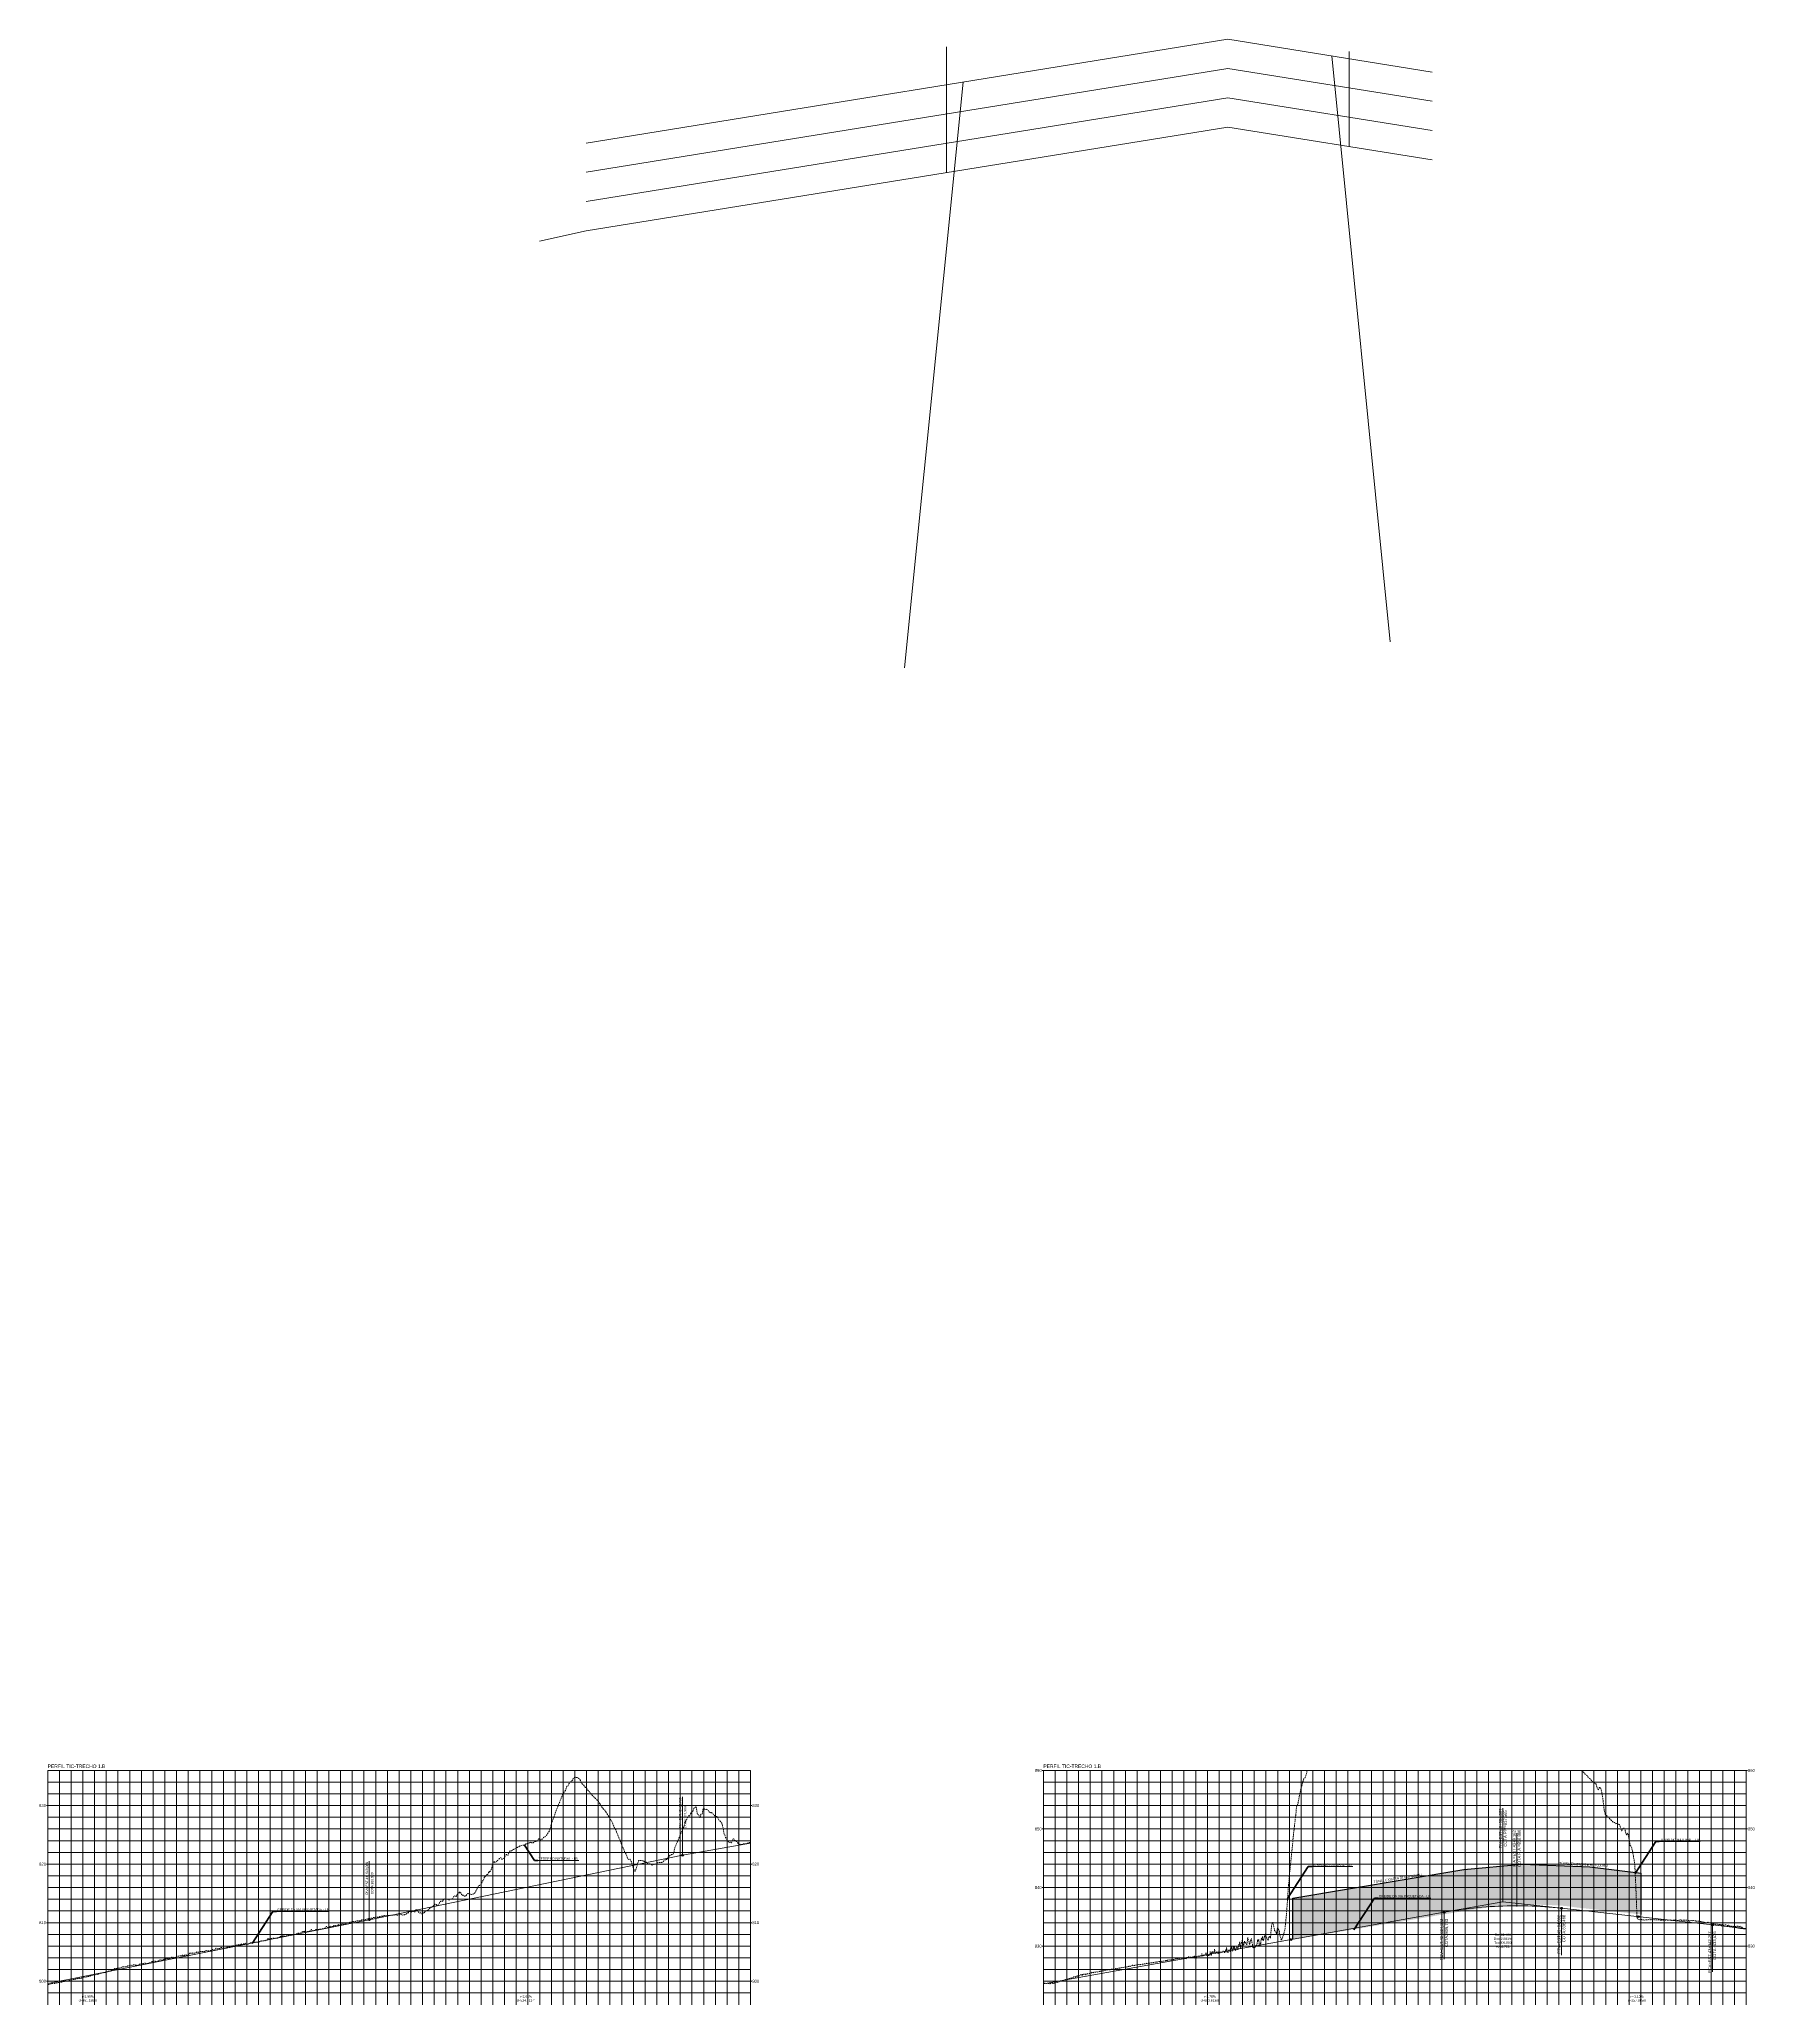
# Model space of a CAD drawing. Header units: metres. Extents: x 303118 to 359298, y 7408194 to 7460879.
# Drawn here: x 355110 to 358038, y 7420167 to 7423522 of the extents above; entities that cross this region are included whole.
import ezdxf

# ---------------------------------------------------------------- set-up
doc = ezdxf.new("R2010")
doc.units = ezdxf.units.M
doc.header["$LTSCALE"] = 10
doc.linetypes.add('HIDDEN', pattern=[0.375, 0.25, -0.125])
doc.layers.add('_comentarios', color=2, linetype='Continuous')
doc.layers.add('U-VT-PLATAFORMA-TXT', color=3, linetype='Continuous')
for name, color, linetype, lineweight in [('F-VT-CAIXA', 4, 'Continuous', 0), ('F-VT-GREIDE', 6, 'Continuous', 0), ('F-VT-MALHA', 8, 'Continuous', 0), ('F-VT-MALHA-MJR', 8, 'Continuous', 0), ('F-VT-NOTAVEL', 2, 'Continuous', 0), ('F-VT-REGUA', 4, 'Continuous', 0), ('F-VT-TERRENO', 90, 'HIDDEN', 0), ('F-VT-TITULO', 4, 'Continuous', 0), ('U-HZ-EIXO L7-V2', 220, 'L7-V2_LINE', 30), ('U-HZ-MURO PROJETADO', 130, 'Continuous', 0)]:
    doc.layers.add(name, color=color, linetype=linetype, lineweight=lineweight)
doc.layers.add('U-VT-PLATAFORMA EXISTENTE', color=252, linetype='Continuous', transparency=0.5)
doc.styles.add('Arial', font='arial.ttf')
doc.styles.add('DIM', font='arial.ttf', dxfattribs={"width": 0.8})
doc.styles.get("Standard").update_dxf_attribs({"font": 'arial.ttf'})
doc.linetypes.add('L7-V2_LINE', pattern='A,3.5,-0.25,["L7-V2",Standard,S=0.175,R=0,X=-0.05,Y=-0.1],-0.75', length=4.5)
doc.dimstyles.new('U-1_2000', dxfattribs={"dimscale": 2, "dimtxt": 1.5, "dimasz": 0.75, "dimexe": 0.75, "dimexo": 0.75, "dimgap": 0.25, "dimtad": 1, "dimzin": 4, "dimtxsty": 'DIM', "dimblk": 'ARCHTICK', "dimcen": 0.7, "dimdle": 0.75, "dimclrd": 256, "dimclre": 256, "dimclrt": 256, "dimaunit": 1, "dimadec": 3, "dimazin": 2, "dimtfac": 1, "dimtofl": 0, "dimtmove": 0, "dimatfit": 3, "dimldrblk": 'CLOSEDBLANK', "dimfxl": 0, "dimtolj": 1, "dimtzin": 0, "dimlwd": -1, "dimlwe": -1, "dimarcsym": 0})

# ---------------------------------------------------------------- blocks, each defined once
blk = doc.blocks.new('*U220')
at = {"layer": 'U-HZ-EIXO L7-V2'}
blk.add_line((357246.4, 7420277.9), (357246.4, 7420277.9), dxfattribs=at)
blk.add_circle((357246.4, 7420277.9), 1.5, dxfattribs=at)
blk = doc.blocks.new('*U221')
at = {"layer": 'U-HZ-EIXO L7-V2'}
blk.add_line((357839.9, 7420317), (357839.9, 7420317), dxfattribs=at)
blk.add_circle((357839.9, 7420317), 1.5, dxfattribs=at)
blk = doc.blocks.new('AeccTickLine')
blk.add_line((0, -0.1524), (0, 0.1524))
blk = doc.blocks.new('AeccTickCircle')
blk.add_circle((0, 0), 0.305)

msp = doc.modelspace()

# ---------------------------------------------------------------- hatches: boundary and pattern name
at = {"layer": 'U-VT-PLATAFORMA EXISTENTE'}
h = msp.add_hatch(color=256, dxfattribs=at)
h.dxf.hatch_style = 1
h.paths.add_polyline_path([(357249.773, 7420277.899), (357249.773, 7420348.797), (357541.643, 7420397.611), (357641.56, 7420406.974), (357756.59, 7420402.234), (357844.504, 7420391.036), (357844.504, 7420321.036), (357733.705, 7420332.776), (357725.396, 7420334.104), (357718.711, 7420334.846), (357710.293, 7420335.671), (357703.898, 7420336.078), (357701.3, 7420336.285), (357696.155, 7420336.493), (357692.485, 7420336.668), (357684.586, 7420337.092), (357676.792, 7420337.221), (357663.216, 7420337.43), (357649.634, 7420337.267), (357644.848, 7420337.109), (357640.635, 7420336.954), (357633.483, 7420336.692), (357625.28, 7420336.533), (357614.343, 7420335.693), (357599.525, 7420334.096), (357591.309, 7420333.504), (357586.406, 7420332.82), (357576.9, 7420331.782), (357564.552, 7420330.19), (357548.296, 7420327.752)])
h = msp.add_hatch(color=256, dxfattribs=at)
h.dxf.hatch_style = 1
h.paths.add_polyline_path([(357249.773, 7420277.899), (357249.773, 7420348.797), (357541.643, 7420397.611), (357641.56, 7420406.974), (357756.59, 7420402.234), (357844.504, 7420391.036), (357844.504, 7420321.036), (357733.705, 7420332.776), (357725.396, 7420334.104), (357718.711, 7420334.846), (357710.293, 7420335.671), (357703.898, 7420336.078), (357701.3, 7420336.285), (357696.155, 7420336.493), (357692.485, 7420336.668), (357684.586, 7420337.092), (357676.792, 7420337.221), (357663.216, 7420337.43), (357649.634, 7420337.267), (357644.848, 7420337.109), (357640.635, 7420336.954), (357633.483, 7420336.692), (357625.28, 7420336.533), (357614.343, 7420335.693), (357599.525, 7420334.096), (357591.309, 7420333.504), (357586.406, 7420332.82), (357576.9, 7420331.782), (357564.552, 7420330.19), (357548.296, 7420327.752)])

# ---------------------------------------------------------------- linework, layer by layer
at = {"layer": 'F-VT-CAIXA', "color": 4, "linetype": 'Continuous', "lineweight": 0}
for p, q in [((355123.956, 7420166.777), (355123.956, 7420566.777)), ((355123.956, 7420566.777), (356323.956, 7420566.777)), ((356323.956, 7420166.777), (356323.956, 7420566.777)), ((356821.956, 7420566.777), (358025.956, 7420566.777)), ((356823.956, 7420166.777), (356823.956, 7420566.777)), ((358023.956, 7420166.777), (358023.956, 7420566.777)), ((355121.956, 7420506.777), (355123.956, 7420506.777)), ((356323.956, 7420506.777), (356325.956, 7420506.777)), ((356821.956, 7420466.777), (356823.956, 7420466.777)), ((358023.956, 7420466.777), (358025.956, 7420466.777)), ((355121.956, 7420406.777), (355123.956, 7420406.777)), ((356323.956, 7420406.777), (356325.956, 7420406.777)), ((356821.956, 7420366.777), (356823.956, 7420366.777)), ((358023.956, 7420366.777), (358025.956, 7420366.777)), ((355121.956, 7420306.777), (355123.956, 7420306.777)), ((356323.956, 7420306.777), (356325.956, 7420306.777)), ((356821.956, 7420266.777), (356823.956, 7420266.777)), ((358023.956, 7420266.777), (358025.956, 7420266.777)), ((355121.956, 7420206.777), (355123.956, 7420206.777)), ((356323.956, 7420206.777), (356325.956, 7420206.777))]:
    msp.add_line(p, q, dxfattribs=at)
at = {"layer": 'F-VT-GREIDE', "color": 6, "linetype": 'Continuous', "lineweight": 0}
for p, q in [((355673.025, 7420311.782), (356207.735, 7420421.869)), ((356207.735, 7420421.869), (356323.956, 7420442.589)), ((355123.956, 7420202.777), (355673.025, 7420311.782)), ((356823.956, 7420202.589), (357508.348, 7420324.605)), ((357508.348, 7420324.605), (357515.49, 7420325.841)), ((357515.49, 7420325.841), (357522.632, 7420327.004)), ((357522.632, 7420327.004), (357529.774, 7420328.094)), ((357529.774, 7420328.094), (357536.917, 7420329.11)), ((357536.917, 7420329.11), (357544.059, 7420330.053)), ((357544.059, 7420330.053), (357551.202, 7420330.922)), ((357551.202, 7420330.922), (357558.345, 7420331.718)), ((357558.345, 7420331.718), (357565.487, 7420332.44)), ((357565.487, 7420332.44), (357572.63, 7420333.089)), ((357572.63, 7420333.089), (357579.773, 7420333.664)), ((357579.773, 7420333.664), (357586.916, 7420334.166)), ((357586.916, 7420334.166), (357594.059, 7420334.594)), ((357594.059, 7420334.594), (357601.202, 7420334.949)), ((357601.202, 7420334.949), (357608.345, 7420335.23)), ((357608.345, 7420335.23), (357615.488, 7420335.438)), ((357615.488, 7420335.438), (357622.632, 7420335.572)), ((357622.632, 7420335.572), (357629.775, 7420335.633)), ((357629.775, 7420335.633), (357636.918, 7420335.62)), ((357636.918, 7420335.62), (357644.061, 7420335.534)), ((357644.061, 7420335.534), (357651.204, 7420335.375)), ((357651.204, 7420335.375), (357658.347, 7420335.141)), ((357658.347, 7420335.141), (357665.49, 7420334.835)), ((357665.49, 7420334.835), (357672.633, 7420334.455)), ((357672.633, 7420334.455), (357679.776, 7420334.001)), ((357679.776, 7420334.001), (357686.919, 7420333.474)), ((357686.919, 7420333.474), (357694.062, 7420332.874)), ((357694.062, 7420332.874), (357701.205, 7420332.2)), ((357701.205, 7420332.2), (357708.348, 7420331.452)), ((357708.348, 7420331.452), (357966.212, 7420303.14)), ((357966.212, 7420303.14), (357975.836, 7420302.05)), ((357975.836, 7420302.05), (357985.46, 7420300.893)), ((357985.46, 7420300.893), (357995.084, 7420299.669)), ((357995.084, 7420299.669), (358004.708, 7420298.378)), ((358004.708, 7420298.378), (358014.332, 7420297.021)), ((358014.332, 7420297.021), (358023.956, 7420295.596))]:
    msp.add_line(p, q, dxfattribs=at)
at = {"layer": 'F-VT-MALHA', "color": 8, "linetype": 'Continuous', "lineweight": 0}
for p, q in [((355123.956, 7420546.777), (356323.956, 7420546.777)), ((356823.956, 7420546.777), (358023.956, 7420546.777)), ((355123.956, 7420526.777), (356323.956, 7420526.777)), ((356823.956, 7420526.777), (358023.956, 7420526.777)), ((355123.956, 7420486.777), (356323.956, 7420486.777)), ((356823.956, 7420506.777), (358023.956, 7420506.777)), ((356823.956, 7420486.777), (358023.956, 7420486.777)), ((355123.956, 7420466.777), (356323.956, 7420466.777)), ((355123.956, 7420446.777), (356323.956, 7420446.777)), ((356823.956, 7420446.777), (358023.956, 7420446.777)), ((355123.956, 7420426.777), (356323.956, 7420426.777)), ((356823.956, 7420426.777), (358023.956, 7420426.777)), ((355123.956, 7420386.777), (356323.956, 7420386.777)), ((356823.956, 7420406.777), (358023.956, 7420406.777)), ((356823.956, 7420386.777), (358023.956, 7420386.777)), ((355123.956, 7420366.777), (356323.956, 7420366.777)), ((355123.956, 7420346.777), (356323.956, 7420346.777)), ((356823.956, 7420346.777), (358023.956, 7420346.777)), ((355123.956, 7420326.777), (356323.956, 7420326.777)), ((356823.956, 7420326.777), (358023.956, 7420326.777)), ((355123.956, 7420286.777), (356323.956, 7420286.777)), ((356823.956, 7420306.777), (358023.956, 7420306.777)), ((356823.956, 7420286.777), (358023.956, 7420286.777)), ((355123.956, 7420266.777), (356323.956, 7420266.777)), ((355123.956, 7420246.777), (356323.956, 7420246.777)), ((356823.956, 7420246.777), (358023.956, 7420246.777)), ((355123.956, 7420226.777), (356323.956, 7420226.777)), ((356823.956, 7420226.777), (358023.956, 7420226.777)), ((355123.956, 7420186.777), (356323.956, 7420186.777)), ((356823.956, 7420206.777), (358023.956, 7420206.777)), ((356823.956, 7420186.777), (358023.956, 7420186.777))]:
    msp.add_line(p, q, dxfattribs=at)
at = {"layer": 'F-VT-MALHA-MJR', "color": 8, "linetype": 'Continuous', "lineweight": 0}
for p, q in [((355123.956, 7420166.777), (355123.956, 7420566.777)), ((355143.956, 7420166.777), (355143.956, 7420566.777)), ((355163.956, 7420166.777), (355163.956, 7420566.777)), ((355183.956, 7420166.777), (355183.956, 7420566.777)), ((355203.956, 7420166.777), (355203.956, 7420566.777)), ((355223.956, 7420166.777), (355223.956, 7420566.777)), ((355243.956, 7420166.777), (355243.956, 7420566.777)), ((355263.956, 7420166.777), (355263.956, 7420566.777)), ((355283.956, 7420166.777), (355283.956, 7420566.777)), ((355303.956, 7420166.777), (355303.956, 7420566.777)), ((355323.956, 7420166.777), (355323.956, 7420566.777)), ((355343.956, 7420166.777), (355343.956, 7420566.777)), ((355363.956, 7420166.777), (355363.956, 7420566.777)), ((355383.956, 7420166.777), (355383.956, 7420566.777)), ((355403.956, 7420166.777), (355403.956, 7420566.777)), ((355423.956, 7420166.777), (355423.956, 7420566.777)), ((355443.956, 7420166.777), (355443.956, 7420566.777)), ((355463.956, 7420166.777), (355463.956, 7420566.777)), ((355483.956, 7420166.777), (355483.956, 7420566.777)), ((355503.956, 7420166.777), (355503.956, 7420566.777)), ((355523.956, 7420166.777), (355523.956, 7420566.777)), ((355543.956, 7420166.777), (355543.956, 7420566.777)), ((355563.956, 7420166.777), (355563.956, 7420566.777)), ((355583.956, 7420166.777), (355583.956, 7420566.777)), ((355603.956, 7420166.777), (355603.956, 7420566.777)), ((355623.956, 7420166.777), (355623.956, 7420566.777)), ((355643.956, 7420166.777), (355643.956, 7420566.777)), ((355663.956, 7420166.777), (355663.956, 7420566.777)), ((355683.956, 7420166.777), (355683.956, 7420566.777)), ((355703.956, 7420166.777), (355703.956, 7420566.777)), ((355723.956, 7420166.777), (355723.956, 7420566.777)), ((355743.956, 7420166.777), (355743.956, 7420566.777)), ((355763.956, 7420166.777), (355763.956, 7420566.777)), ((355783.956, 7420166.777), (355783.956, 7420566.777)), ((355803.956, 7420166.777), (355803.956, 7420566.777)), ((355823.956, 7420166.777), (355823.956, 7420566.777)), ((355843.956, 7420166.777), (355843.956, 7420566.777)), ((355863.956, 7420166.777), (355863.956, 7420566.777)), ((355883.956, 7420166.777), (355883.956, 7420566.777)), ((355903.956, 7420166.777), (355903.956, 7420566.777)), ((355923.956, 7420166.777), (355923.956, 7420566.777)), ((355943.956, 7420166.777), (355943.956, 7420566.777)), ((355963.956, 7420166.777), (355963.956, 7420566.777)), ((355983.956, 7420166.777), (355983.956, 7420566.777)), ((356003.956, 7420166.777), (356003.956, 7420566.777)), ((356023.956, 7420166.777), (356023.956, 7420566.777)), ((356043.956, 7420166.777), (356043.956, 7420566.777)), ((356063.956, 7420166.777), (356063.956, 7420566.777)), ((356083.956, 7420166.777), (356083.956, 7420566.777)), ((356103.956, 7420166.777), (356103.956, 7420566.777)), ((356123.956, 7420166.777), (356123.956, 7420566.777)), ((356143.956, 7420166.777), (356143.956, 7420566.777)), ((356163.956, 7420166.777), (356163.956, 7420566.777)), ((356183.956, 7420166.777), (356183.956, 7420566.777)), ((356203.956, 7420166.777), (356203.956, 7420566.777)), ((356223.956, 7420166.777), (356223.956, 7420566.777)), ((356243.956, 7420166.777), (356243.956, 7420566.777)), ((356263.956, 7420166.777), (356263.956, 7420566.777)), ((356283.956, 7420166.777), (356283.956, 7420566.777)), ((356303.956, 7420166.777), (356303.956, 7420566.777)), ((356323.956, 7420166.777), (356323.956, 7420566.777)), ((356823.956, 7420566.777), (358023.956, 7420566.777)), ((356823.956, 7420166.777), (356823.956, 7420566.777)), ((356843.956, 7420166.777), (356843.956, 7420566.777)), ((356863.956, 7420166.777), (356863.956, 7420566.777)), ((356883.956, 7420166.777), (356883.956, 7420566.777)), ((356903.956, 7420166.777), (356903.956, 7420566.777)), ((356923.956, 7420166.777), (356923.956, 7420566.777)), ((356943.956, 7420166.777), (356943.956, 7420566.777)), ((356963.956, 7420166.777), (356963.956, 7420566.777)), ((356983.956, 7420166.777), (356983.956, 7420566.777)), ((357003.956, 7420166.777), (357003.956, 7420566.777)), ((357023.956, 7420166.777), (357023.956, 7420566.777)), ((357043.956, 7420166.777), (357043.956, 7420566.777)), ((357063.956, 7420166.777), (357063.956, 7420566.777)), ((357083.956, 7420166.777), (357083.956, 7420566.777)), ((357103.956, 7420166.777), (357103.956, 7420566.777)), ((357123.956, 7420166.777), (357123.956, 7420566.777)), ((357143.956, 7420166.777), (357143.956, 7420566.777)), ((357163.956, 7420166.777), (357163.956, 7420566.777)), ((357183.956, 7420166.777), (357183.956, 7420566.777)), ((357203.956, 7420166.777), (357203.956, 7420566.777)), ((357223.956, 7420166.777), (357223.956, 7420566.777)), ((357243.956, 7420166.777), (357243.956, 7420566.777)), ((357263.956, 7420166.777), (357263.956, 7420566.777)), ((357283.956, 7420166.777), (357283.956, 7420566.777)), ((357303.956, 7420166.777), (357303.956, 7420566.777)), ((357323.956, 7420166.777), (357323.956, 7420566.777)), ((357343.956, 7420166.777), (357343.956, 7420566.777)), ((357363.956, 7420166.777), (357363.956, 7420566.777)), ((357383.956, 7420166.777), (357383.956, 7420566.777)), ((357403.956, 7420166.777), (357403.956, 7420566.777)), ((357423.956, 7420166.777), (357423.956, 7420566.777)), ((357443.956, 7420166.777), (357443.956, 7420566.777)), ((357463.956, 7420166.777), (357463.956, 7420566.777)), ((357483.956, 7420166.777), (357483.956, 7420566.777)), ((357503.956, 7420166.777), (357503.956, 7420566.777)), ((357523.956, 7420166.777), (357523.956, 7420566.777)), ((357543.956, 7420166.777), (357543.956, 7420566.777)), ((357563.956, 7420166.777), (357563.956, 7420566.777)), ((357583.956, 7420166.777), (357583.956, 7420566.777)), ((357603.956, 7420166.777), (357603.956, 7420566.777)), ((357623.956, 7420166.777), (357623.956, 7420566.777)), ((357643.956, 7420166.777), (357643.956, 7420566.777)), ((357663.956, 7420166.777), (357663.956, 7420566.777)), ((357683.956, 7420166.777), (357683.956, 7420566.777)), ((357703.956, 7420166.777), (357703.956, 7420566.777)), ((357723.956, 7420166.777), (357723.956, 7420566.777)), ((357743.956, 7420166.777), (357743.956, 7420566.777)), ((357763.956, 7420166.777), (357763.956, 7420566.777)), ((357783.956, 7420166.777), (357783.956, 7420566.777)), ((357803.956, 7420166.777), (357803.956, 7420566.777)), ((357823.956, 7420166.777), (357823.956, 7420566.777)), ((357843.956, 7420166.777), (357843.956, 7420566.777)), ((357863.956, 7420166.777), (357863.956, 7420566.777)), ((357883.956, 7420166.777), (357883.956, 7420566.777)), ((357903.956, 7420166.777), (357903.956, 7420566.777)), ((357923.956, 7420166.777), (357923.956, 7420566.777)), ((357943.956, 7420166.777), (357943.956, 7420566.777)), ((357963.956, 7420166.777), (357963.956, 7420566.777)), ((357983.956, 7420166.777), (357983.956, 7420566.777)), ((358003.956, 7420166.777), (358003.956, 7420566.777)), ((358023.956, 7420166.777), (358023.956, 7420566.777)), ((355123.956, 7420506.777), (356323.956, 7420506.777)), ((356823.956, 7420466.777), (358023.956, 7420466.777)), ((355123.956, 7420406.777), (356323.956, 7420406.777)), ((356823.956, 7420366.777), (358023.956, 7420366.777)), ((355123.956, 7420306.777), (356323.956, 7420306.777)), ((356823.956, 7420266.777), (358023.956, 7420266.777)), ((355123.956, 7420206.777), (356323.956, 7420206.777))]:
    msp.add_line(p, q, dxfattribs=at)
at = {"layer": 'F-VT-NOTAVEL', "color": 2, "linetype": 'Continuous', "lineweight": 0}
for p, q in [((356207.735, 7420421.869), (356207.735, 7420521.869)), ((357608.343, 7420342.432), (357608.343, 7420502.432)), ((357632.118, 7420335.637), (357632.118, 7420459.637)), ((357875.494, 7420445.121), (357945.494, 7420445.121)), ((355673.025, 7420311.782), (355673.025, 7420411.782)), ((355960.802, 7420412.889), (356030.802, 7420412.889)), ((357282.017, 7420402.496), (357352.017, 7420402.496)), ((357395.398, 7420348.814), (357485.398, 7420348.814)), ((355514.459, 7420325.734), (355604.459, 7420325.734)), ((357508.348, 7420324.605), (357508.348, 7420244.605)), ((357708.348, 7420331.452), (357708.348, 7420251.452)), ((357966.212, 7420303.14), (357966.212, 7420223.14))]:
    msp.add_line(p, q, dxfattribs=at)
at = {"layer": 'F-VT-NOTAVEL', "color": 8, "linetype": 'Continuous', "lineweight": 0}
for p, q in [((357508.348, 7420324.605), (357608.343, 7420342.432)), ((357608.343, 7420342.432), (357708.348, 7420331.452)), ((357966.212, 7420303.14), (358023.956, 7420296.8))]:
    msp.add_line(p, q, dxfattribs=at)
at = {"layer": 'F-VT-TERRENO', "color": 90, "linetype": 'HIDDEN', "lineweight": 0, "flags": 128}
for points in [[(355123.956, 7420200.993), (355124.502, 7420201.304), (355125.729, 7420201.385), (355126.289, 7420201.394), (355126.604, 7420201.523), (355127.746, 7420201.988), (355129.648, 7420202.666), (355129.763, 7420202.682), (355129.83, 7420202.675), (355129.85, 7420202.673), (355130.519, 7420202.827), (355131.78, 7420202.797), (355131.972, 7420202.972), (355133.056, 7420202.845), (355133.797, 7420202.758), (355134.308, 7420202.749), (355135.815, 7420203.113), (355136.282, 7420203.318), (355136.636, 7420203.474), (355137.833, 7420203.485), (355138.973, 7420203.834), (355139.508, 7420204.042), (355139.851, 7420204.177), (355141.312, 7420204.605), (355141.87, 7420204.577), (355142.733, 7420204.877), (355143.888, 7420205.277), (355145.368, 7420205.131), (355145.907, 7420204.968), (355145.959, 7420204.971), (355147.618, 7420205.056), (355147.927, 7420205.333), (355149.185, 7420205.587), (355149.395, 7420205.63), (355149.948, 7420205.804), (355150.681, 7420206.213), (355151.968, 7420206.386), (355152.411, 7420206.468), (355152.939, 7420206.566), (355153.988, 7420207.232), (355154.715, 7420207.477), (355156.009, 7420207.696), (355157.723, 7420207.138), (355158.029, 7420207.246), (355158.217, 7420207.36), (355158.259, 7420207.385), (355159.939, 7420207.928), (355160.036, 7420207.963), (355160.049, 7420207.964), (355160.798, 7420208.206), (355161.812, 7420208.535), (355162.068, 7420208.646), (355162.407, 7420208.709), (355163.379, 7420208.848), (355164.086, 7420208.949), (355165.356, 7420209.135), (355165.959, 7420209.427), (355166.105, 7420209.498), (355167.134, 7420209.589), (355168.123, 7420209.955), (355168.54, 7420209.964), (355169.428, 7420209.983), (355170.141, 7420209.969), (355170.683, 7420210.173), (355171.12, 7420210.46), (355172.159, 7420211.143), (355172.464, 7420211.268), (355173.701, 7420211.15), (355174.177, 7420211.105), (355174.756, 7420211.307), (355176.194, 7420211.751), (355176.282, 7420211.748), (355177.807, 7420211.697), (355178.213, 7420211.977), (355178.862, 7420211.688), (355179.597, 7420211.36), (355180.231, 7420211.715), (355181.055, 7420211.976), (355181.443, 7420212.249), (355182.248, 7420212.815), (355183.17, 7420213.414), (355184.024, 7420213.494), (355184.265, 7420213.516), (355186.282, 7420213.904), (355186.604, 7420213.902), (355187.973, 7420213.893), (355188.298, 7420213.919), (355188.551, 7420213.965), (355189.185, 7420214.009), (355190.313, 7420214.088), (355190.353, 7420214.097), (355190.699, 7420214.192), (355191.766, 7420214.528), (355192.157, 7420214.652), (355192.327, 7420214.593), (355192.541, 7420214.741), (355194.34, 7420214.884), (355194.346, 7420214.886), (355195.766, 7420215.49), (355196.352, 7420215.771), (355196.927, 7420216.048), (355197.088, 7420216.126), (355198.364, 7420216.627), (355199.508, 7420216.903), (355200.376, 7420217.111), (355201.209, 7420217.394), (355202.088, 7420217.548), (355202.386, 7420217.6), (355203.835, 7420217.926), (355204.396, 7420217.927), (355204.669, 7420218.022), (355204.854, 7420218.086), (355206.406, 7420218.792), (355206.688, 7420218.963), (355207.25, 7420218.843), (355208.415, 7420218.596), (355209.693, 7420218.896), (355209.83, 7420218.932), (355210.423, 7420219.091), (355210.496, 7420219.114), (355212.411, 7420219.806), (355212.693, 7420219.908), (355214.437, 7420220.458), (355214.88, 7420220.642), (355214.991, 7420220.658), (355216.443, 7420220.862), (355217.062, 7420221.255), (355217.572, 7420221.392), (355218.449, 7420221.623), (355219.225, 7420221.17), (355220.153, 7420221.445), (355220.454, 7420221.534), (355221.381, 7420221.808), (355222.459, 7420221.678), (355222.733, 7420221.808), (355223.528, 7420222.184), (355225.314, 7420222.946), (355225.659, 7420223.092), (355226.466, 7420223.396), (355227.784, 7420223.962), (355227.895, 7420223.978), (355228.469, 7420224.06), (355229.893, 7420224.044), (355230.472, 7420224.202), (355230.475, 7420224.203), (355231.988, 7420224.462), (355232.474, 7420224.684), (355233.056, 7420225.213), (355234.079, 7420226.142), (355234.475, 7420226.179), (355235.637, 7420226.629), (355236.152, 7420226.822), (355236.477, 7420226.802), (355238.205, 7420228.25), (355238.477, 7420228.385), (355240.267, 7420228.397), (355240.478, 7420228.429), (355241.163, 7420228.458), (355242.303, 7420228.479), (355242.479, 7420228.656), (355244.326, 7420229.316), (355244.479, 7420229.341), (355246.358, 7420229.086), (355246.479, 7420229.111), (355246.69, 7420229.165), (355248.356, 7420229.579), (355248.48, 7420229.64), (355250.35, 7420230.854), (355250.48, 7420230.866), (355252.217, 7420231.216), (355252.35, 7420231.241), (355252.48, 7420231.298), (355254.316, 7420231.554), (355254.481, 7420231.594), (355256.29, 7420231.491), (355256.481, 7420231.49), (355257.744, 7420231.796), (355258.25, 7420231.915), (355258.482, 7420231.933), (355260.188, 7420232.753), (355260.483, 7420232.849), (355262.135, 7420233.31), (355262.484, 7420233.372), (355263.271, 7420233.39), (355264.064, 7420233.398), (355264.486, 7420233.645), (355265.977, 7420234.294), (355266.489, 7420234.035), (355267.903, 7420233.894), (355268.498, 7420234.02), (355268.797, 7420234.053), (355269.153, 7420234.086), (355270.501, 7420234.593), (355271.287, 7420234.731), (355272.504, 7420235.06), (355273.586, 7420234.009), (355274.324, 7420234.148), (355274.508, 7420234.182), (355275.565, 7420234.43), (355276.513, 7420233.778), (355277.735, 7420233.974), (355278.518, 7420234.208), (355279.194, 7420235.116), (355279.851, 7420235.471), (355280.524, 7420235.834), (355282.101, 7420235.977), (355282.532, 7420236.211), (355284.308, 7420236.735), (355284.539, 7420236.468), (355284.733, 7420236.465), (355285.378, 7420236.56), (355286.548, 7420236.752), (355286.76, 7420236.851), (355288.559, 7420237.43), (355290.57, 7420237.878), (355290.904, 7420237.72), (355292.022, 7420237.189), (355292.584, 7420237.17), (355293.295, 7420237.289), (355294.599, 7420236.937), (355295.583, 7420237.403), (355296.431, 7420237.917), (355296.613, 7420238.028), (355297.416, 7420237.96), (355298.631, 7420238.402), (355300.217, 7420239.377), (355300.65, 7420239.458), (355301.958, 7420240.22), (355302.559, 7420240.582), (355302.669, 7420240.625), (355302.751, 7420240.632), (355303.319, 7420240.874), (355304.519, 7420240.992), (355304.691, 7420240.98), (355306.28, 7420241.334), (355306.714, 7420241.283), (355307.485, 7420240.966), (355308.04, 7420240.732), (355308.739, 7420240.957), (355309.784, 7420240.622), (355310.765, 7420240.928), (355311.526, 7420240.864), (355312.792, 7420241.413), (355313.012, 7420241.485), (355313.267, 7420241.573), (355314.824, 7420242.375), (355314.998, 7420242.388), (355315.975, 7420243.144), (355316.855, 7420243.469), (355317.045, 7420243.521), (355318.538, 7420242.959), (355318.886, 7420242.829), (355319.533, 7420242.873), (355320.921, 7420244.074), (355322.047, 7420244.324), (355322.956, 7420243.841), (355324.065, 7420244.506), (355324.581, 7420244.814), (355324.994, 7420244.693), (355326.603, 7420245.708), (355326.962, 7420245.816), (355327.036, 7420245.8), (355328.653, 7420245.74), (355329.079, 7420245.926), (355329.592, 7420245.421), (355330.337, 7420244.685), (355331.127, 7420245.037), (355332.016, 7420245.517), (355333.176, 7420246.35), (355333.696, 7420245.99), (355335.119, 7420247.043), (355335.226, 7420247.126), (355335.369, 7420247.228), (355335.965, 7420247.764), (355337.029, 7420247.968), (355337.283, 7420247.986), (355338.694, 7420246.309), (355339.339, 7420246.664), (355340.357, 7420246.881), (355340.646, 7420247.064), (355341.398, 7420247.55), (355343.462, 7420247.882), (355343.652, 7420247.875), (355344.413, 7420249.045), (355345.524, 7420249.896), (355345.895, 7420249.997), (355346.172, 7420249.923), (355347.591, 7420249.538), (355348.719, 7420250.05), (355349.66, 7420249.912), (355351.536, 7420250.447), (355351.699, 7420250.395), (355351.728, 7420250.387), (355352.225, 7420250.84), (355353.456, 7420251.306), (355353.808, 7420251.417), (355355.075, 7420250.233), (355355.887, 7420250.679), (355356.697, 7420250.421), (355357.226, 7420250.871), (355357.97, 7420251.519), (355358.312, 7420251.654), (355359.446, 7420251.753), (355359.917, 7420251.53), (355360.059, 7420251.586), (355361.529, 7420251.255), (355362.148, 7420251.653), (355362.753, 7420251.697), (355363.134, 7420251.729), (355364.243, 7420252.586), (355364.728, 7420252.707), (355366.259, 7420254.434), (355366.341, 7420254.465), (355366.378, 7420254.465), (355368.279, 7420254.767), (355368.436, 7420254.79), (355369.459, 7420255.229), (355370.541, 7420254.799), (355372.608, 7420255.06), (355372.645, 7420255.061), (355372.72, 7420255.063), (355373.806, 7420254.806), (355374.248, 7420254.701), (355374.757, 7420254.774), (355375.821, 7420254.776), (355376.876, 7420255.652), (355377.391, 7420255.617), (355378.871, 7420257.025), (355378.962, 7420257.047), (355378.994, 7420257.057), (355379.333, 7420256.874), (355380.53, 7420256.222), (355381.121, 7420256.466), (355382.092, 7420255.682), (355383.25, 7420256.752), (355383.652, 7420256.897), (355384.755, 7420257.436), (355384.86, 7420257.413), (355385.381, 7420257.3), (355385.76, 7420257.608), (355387.518, 7420257.701), (355389.195, 7420257.484), (355389.654, 7420257.384), (355390.387, 7420257.603), (355390.401, 7420257.607), (355391.403, 7420257.459), (355391.801, 7420257.788), (355392.947, 7420257.985), (355393.954, 7420258.681), (355394.49, 7420258.58), (355395.838, 7420259.202), (355395.913, 7420259.18), (355396.03, 7420259.145), (355396.108, 7420259.167), (355397.56, 7420258.508), (355398.273, 7420258.743), (355399.094, 7420258.633), (355400.439, 7420259.153), (355400.629, 7420259.184), (355401.089, 7420259.197), (355401.44, 7420259.214), (355402.608, 7420259.285), (355403.749, 7420260.352), (355404.782, 7420260.966), (355406.163, 7420260.888), (355406.72, 7420260.366), (355406.958, 7420260.58), (355406.967, 7420260.576), (355408.235, 7420260.104), (355409.15, 7420260.67), (355409.748, 7420260.958), (355411.103, 7420263.202), (355411.269, 7420263.307), (355411.342, 7420263.319), (355412.494, 7420262.196), (355412.781, 7420261.915), (355413.542, 7420262.384), (355414.286, 7420261.966), (355415.749, 7420262.796), (355415.791, 7420262.829), (355415.882, 7420262.829), (355417.951, 7420262.812), (355418.02, 7420262.859), (355419.803, 7420264.082), (355420.168, 7420264.145), (355420.558, 7420264.23), (355421.792, 7420263.292), (355422.389, 7420263.396), (355423.292, 7420262.698), (355423.547, 7420262.79), (355424.619, 7420263.193), (355424.788, 7420263.296), (355425.125, 7420263.387), (355426.278, 7420263.439), (355426.857, 7420264.048), (355427.768, 7420262.849), (355429.074, 7420263.234), (355429.095, 7420263.241), (355429.258, 7420263.185), (355429.574, 7420264.138), (355431.345, 7420265.841), (355433.237, 7420266.655), (355433.594, 7420266.496), (355433.925, 7420266.48), (355434.601, 7420265.468), (355435.187, 7420264.59), (355435.857, 7420265.448), (355436.666, 7420265.695), (355438.129, 7420267.525), (355438.148, 7420267.547), (355438.181, 7420267.54), (355440.128, 7420267.277), (355440.403, 7420267.246), (355442.34, 7420267.362), (355442.692, 7420267.263), (355444.039, 7420266.763), (355444.976, 7420268.133), (355445.654, 7420268.506), (355446.448, 7420268.964), (355446.973, 7420268.572), (355447.275, 7420268.822), (355448.437, 7420267.616), (355449.584, 7420269.166), (355449.903, 7420269.373), (355450.46, 7420268.939), (355451.181, 7420267.859), (355451.371, 7420267.576), (355451.899, 7420268.231), (355453.977, 7420270.29), (355454.227, 7420270.456), (355454.397, 7420270.466), (355456.549, 7420269.154), (355456.708, 7420269.146), (355457.204, 7420269.129), (355458.281, 7420271.387), (355458.891, 7420271.793), (355460.114, 7420269.066), (355461.24, 7420271.433), (355461.569, 7420272.023), (355462.108, 7420271.326), (355462.235, 7420271.05), (355463.025, 7420269.334), (355463.601, 7420270.026), (355465.851, 7420270.274), (355465.971, 7420270.258), (355466.179, 7420270.362), (355467.762, 7420270.91), (355468.339, 7420271.125), (355468.815, 7420271.499), (355469.548, 7420272.277), (355470.262, 7420272.394), (355470.728, 7420272.919), (355472.961, 7420272.744), (355473.12, 7420272.702), (355473.203, 7420272.711), (355473.288, 7420272.671), (355474.594, 7420272.084), (355475.534, 7420274.206), (355476.036, 7420274.586), (355476.782, 7420274.168), (355477.479, 7420272.807), (355477.945, 7420273.448), (355478.815, 7420273.385), (355480.326, 7420273.315), (355480.368, 7420273.3), (355480.465, 7420273.313), (355482.808, 7420273.482), (355483.225, 7420273.527), (355483.827, 7420273.676), (355484.342, 7420273.642), (355484.665, 7420273.625), (355485.256, 7420274.376), (355486.1, 7420274.872), (355487.271, 7420275.478), (355487.72, 7420275.434), (355488.858, 7420275.602), (355489.869, 7420275.494), (355490.179, 7420275.471), (355490.392, 7420275.66), (355490.682, 7420275.714), (355491.825, 7420275.455), (355492.667, 7420276.264), (355494.051, 7420276.099), (355494.687, 7420275.55), (355495.158, 7420276.396), (355495.395, 7420276.612), (355496.115, 7420277.286), (355497.37, 7420276.791), (355497.673, 7420276.753), (355498.969, 7420276.996), (355500.181, 7420279.77), (355500.679, 7420279.745), (355500.922, 7420279.616), (355502.717, 7420278.746), (355503.915, 7420279.154), (355504.669, 7420278.244), (355505.264, 7420279.195), (355506.096, 7420279.543), (355506.449, 7420279.764), (355507.147, 7420280.22), (355507.823, 7420280.152), (355510.325, 7420280.104), (355510.36, 7420280.087), (355510.389, 7420280.115), (355511.786, 7420279.753), (355511.976, 7420279.837), (355512.976, 7420280.301), (355513.21, 7420280.527), (355513.488, 7420280.208), (355514.63, 7420279.597), (355515.583, 7420280.429), (355516.05, 7420280.962), (355516.608, 7420280.655), (355517.503, 7420280.821), (355518.192, 7420280.97), (355519.698, 7420282.261), (355520.305, 7420282.172), (355520.824, 7420282.863), (355521.725, 7420283.144), (355522.771, 7420283.618), (355523.029, 7420283.44), (355523.143, 7420283.362), (355523.468, 7420283.691), (355524.56, 7420283.403), (355525.792, 7420284.382), (355526.139, 7420284.473), (355528.556, 7420283.557), (355528.803, 7420283.468), (355528.818, 7420283.47), (355530.226, 7420283.415), (355531.51, 7420284.272), (355531.642, 7420284.385), (355531.787, 7420284.242), (355533.058, 7420284.233), (355534.083, 7420285.601), (355534.219, 7420285.786), (355534.474, 7420286.289), (355534.747, 7420285.98), (355536.952, 7420286.329), (355537.681, 7420286.503), (355538.719, 7420285.584), (355539.61, 7420285.487), (355539.694, 7420285.48), (355540.133, 7420285.661), (355540.589, 7420285.527), (355541.548, 7420285.344), (355542.475, 7420286.019), (355542.964, 7420286.408), (355543.472, 7420286.311), (355545.136, 7420286.738), (355545.25, 7420286.768), (355546.342, 7420286.877), (355547.206, 7420286.63), (355548.065, 7420287.053), (355548.62, 7420287.543), (355549.178, 7420287.562), (355550.035, 7420287.44), (355550.663, 7420288.061), (355550.89, 7420288.287), (355551.451, 7420288.764), (355552.001, 7420288.883), (355553.744, 7420288.949), (355554.805, 7420288.954), (355555.692, 7420288.863), (355556.19, 7420289.586), (355556.607, 7420290.193), (355557.107, 7420290.681), (355557.582, 7420290.809), (355559.513, 7420291.958), (355559.938, 7420292.18), (355560.343, 7420292.22), (355561.354, 7420291.405), (355561.717, 7420291.857), (355562.418, 7420292.733), (355563.092, 7420292.658), (355564.182, 7420291.339), (355565.366, 7420291.413), (355565.599, 7420291.553), (355565.814, 7420291.364), (355567.017, 7420291.102), (355567.244, 7420291.18), (355568.334, 7420291.568), (355568.529, 7420291.579), (355570.289, 7420291.939), (355571.214, 7420292.105), (355571.263, 7420292.095), (355571.317, 7420292.181), (355572.679, 7420292.96), (355572.77, 7420293.115), (355573.885, 7420295.032), (355574.341, 7420294.991), (355575.518, 7420292.994), (355576.546, 7420293.058), (355576.938, 7420292.757), (355577.383, 7420293.264), (355578.297, 7420293.462), (355579.189, 7420293.677), (355579.77, 7420293.198), (355580.457, 7420294.036), (355581.189, 7420294.645), (355581.808, 7420295.246), (355583.556, 7420295.344), (355583.824, 7420295.186), (355584.029, 7420295.068), (355584.423, 7420294.952), (355585.451, 7420294.487), (355586.691, 7420295.586), (355587.019, 7420295.647), (355588.525, 7420295.819), (355589.351, 7420295.856), (355589.603, 7420295.87), (355589.713, 7420295.837), (355589.852, 7420295.952), (355591.137, 7420295.936), (355592.16, 7420295.995), (355593.057, 7420296.464), (355593.981, 7420297.319), (355594.724, 7420296.961), (355594.878, 7420296.793), (355595.406, 7420296.22), (355596.282, 7420297.723), (355597.26, 7420298.209), (355598.26, 7420297.205), (355599.552, 7420300.165), (355599.686, 7420300.389), (355599.789, 7420300.287), (355600.404, 7420299.871), (355600.593, 7420299.748), (355602.296, 7420298.244), (355602.852, 7420298.399), (355603.965, 7420298.707), (355604.804, 7420299.526), (355605.395, 7420299.254), (355605.931, 7420300.17), (355606.18, 7420300.595), (355607.296, 7420300.756), (355609.572, 7420300.349), (355609.77, 7420300.325), (355611.117, 7420299.675), (355611.458, 7420300.319), (355612.236, 7420301.801), (355612.994, 7420302.194), (355613.984, 7420301.671), (355614.691, 7420302.184), (355615.42, 7420301.707), (355616.449, 7420301.606), (355616.985, 7420301.506), (355617.144, 7420301.477), (355618.296, 7420301.837), (355619.568, 7420303.562), (355619.975, 7420303.577), (355621.171, 7420302.158), (355621.999, 7420302.501), (355622.511, 7420302.398), (355622.611, 7420302.379), (355623.521, 7420303.085), (355624.41, 7420303.063), (355625.499, 7420302.537), (355626.811, 7420304.814), (355627.135, 7420304.796), (355628.038, 7420304.57), (355629.201, 7420304.277), (355630.797, 7420305.082), (355631.274, 7420304.948), (355631.582, 7420305.074), (355632.724, 7420304.104), (355633.565, 7420305.188), (355633.964, 7420305.702), (355634.511, 7420305.762), (355636.322, 7420306.343), (355637.073, 7420306.931), (355638.279, 7420307.045), (355638.525, 7420306.723), (355638.679, 7420307.062), (355639.092, 7420307.202), (355639.98, 7420307.499), (355641.018, 7420307.918), (355642.123, 7420307.893), (355643.358, 7420307.738), (355644.348, 7420308.077), (355644.619, 7420308.188), (355645.692, 7420308.628), (355645.813, 7420308.703), (355646.019, 7420308.607), (355647.275, 7420307.892), (355648.009, 7420308.478), (355649.97, 7420309.031), (355650.145, 7420309.152), (355650.323, 7420309.272), (355651.661, 7420310.112), (355652.62, 7420309.8), (355653.129, 7420310.077), (355654.032, 7420309.954), (355654.598, 7420309.682), (355654.919, 7420309.834), (355655.672, 7420310.025), (355656.07, 7420310.128), (355657.21, 7420310.355), (355657.54, 7420310.464), (355658.144, 7420310.541), (355659.016, 7420310.673), (355659.491, 7420311.068), (355660.49, 7420311.37), (355661.199, 7420311.393), (355661.765, 7420311.409), (355664.026, 7420311.675), (355666.287, 7420312.038), (355666.402, 7420312.072), (355666.619, 7420312.151), (355666.726, 7420312.219), (355667.89, 7420312.953), (355668.54, 7420312.577), (355670.562, 7420313.207), (355670.789, 7420313.272), (355670.862, 7420313.238), (355671.005, 7420313.354), (355672.252, 7420314.025), (355672.351, 7420314.077), (355673.029, 7420313.805), (355675.013, 7420314.433), (355675.257, 7420314.427), (355675.507, 7420314.488), (355676.831, 7420314.548), (355677.489, 7420314.268), (355677.779, 7420314.211), (355678.329, 7420314.104), (355679.709, 7420315.762), (355679.834, 7420315.692), (355680.096, 7420315.808), (355681.923, 7420315.399), (355683.306, 7420315.902), (355683.567, 7420315.998), (355684.13, 7420315.998), (355684.338, 7420315.987), (355684.797, 7420316.177), (355685.849, 7420316.003), (355686.328, 7420316.114), (355687.608, 7420316.352), (355688.526, 7420316.25), (355688.833, 7420316.384), (355689.636, 7420316.731), (355690.382, 7420316.947), (355690.714, 7420317.218), (355691.902, 7420317.154), (355692.902, 7420317.824), (355694.36, 7420317.875), (355694.597, 7420317.879), (355695.085, 7420317.782), (355696.466, 7420317.886), (355697.255, 7420318.204), (355699.192, 7420318.894), (355699.425, 7420318.871), (355699.743, 7420318.916), (355699.886, 7420318.905), (355701.585, 7420318.748), (355702.584, 7420318.372), (355703.743, 7420318.54), (355705.054, 7420319.095), (355705.413, 7420319.146), (355705.659, 7420319.178), (355705.899, 7420319.194), (355707.203, 7420318.982), (355708.048, 7420319.393), (355708.748, 7420319.273), (355710.197, 7420319.399), (355710.296, 7420319.426), (355710.55, 7420319.397), (355710.94, 7420319.394), (355712.335, 7420319.354), (355713.405, 7420319.53), (355714.469, 7420319.55), (355716.258, 7420319.99), (355716.467, 7420320.016), (355716.601, 7420320.03), (355718.076, 7420320.115), (355718.724, 7420320.234), (355720.846, 7420319.641), (355721.994, 7420319.799), (355722.215, 7420319.825), (355722.775, 7420319.981), (355722.964, 7420319.962), (355724.354, 7420319.952), (355725.08, 7420320.36), (355725.931, 7420321.169), (355727.195, 7420320.523), (355727.506, 7420320.833), (355727.52, 7420320.818), (355728.464, 7420319.854), (355729.3, 7420319.716), (355730.685, 7420320.213), (355731.402, 7420320.11), (355732.81, 7420320.051), (355733.047, 7420320.285), (355733.501, 7420320.732), (355735.039, 7420320.704), (355735.593, 7420320.969), (355737.064, 7420322.589), (355737.685, 7420322.381), (355738.574, 7420322.978), (355738.855, 7420323.165), (355739.772, 7420324.301), (355740.272, 7420325.281), (355741.865, 7420326.125), (355741.894, 7420326.183), (355741.991, 7420326.035), (355743.949, 7420324.967), (355744.101, 7420324.891), (355744.74, 7420324.577), (355746.024, 7420325.86), (355746.748, 7420326.839), (355748.098, 7420326.672), (355748.375, 7420326.318), (355749.381, 7420324.968), (355749.627, 7420324.915), (355750.005, 7420324.833), (355750.171, 7420324.858), (355750.455, 7420324.681), (355752.237, 7420328.644), (355753.278, 7420329.817), (355754.304, 7420328.534), (355754.918, 7420327.647), (355755.154, 7420327.378), (355756.366, 7420326.089), (355757.388, 7420323.884), (355758.426, 7420323.254), (355759.874, 7420323.421), (355760.488, 7420323.455), (355760.681, 7420323.467), (355761.487, 7420323.503), (355762.543, 7420322.764), (355763.201, 7420320.856), (355764.598, 7420322.405), (355764.872, 7420323.39), (355766.067, 7420323.677), (355766.208, 7420323.661), (355766.545, 7420323.62), (355766.65, 7420323.601), (355766.812, 7420323.636), (355768.695, 7420326.556), (355769.907, 7420327.254), (355770.741, 7420327.289), (355771.592, 7420327.741), (355771.735, 7420327.757), (355772.783, 7420327.903), (355774.58, 7420329.284), (355774.823, 7420329.499), (355774.984, 7420329.627), (355775.793, 7420330.795), (355776.685, 7420332.055), (355776.862, 7420332.056), (355777.261, 7420332.194), (355778.397, 7420332.629), (355778.897, 7420332.879), (355779.627, 7420333.092), (355780.931, 7420334.303), (355781.823, 7420335.059), (355782.788, 7420335.82), (355782.964, 7420335.967), (355783.549, 7420335.795), (355784.993, 7420338.281), (355786.948, 7420337.681), (355787.021, 7420337.642), (355788.315, 7420336.655), (355788.751, 7420336.34), (355789.05, 7420336.583), (355790.506, 7420336.621), (355791.075, 7420336.863), (355791.858, 7420338.041), (355793.101, 7420341.15), (355793.842, 7420341.914), (355794.007, 7420342.091), (355795.123, 7420343.723), (355795.781, 7420343.188), (355797.144, 7420343.693), (355797.552, 7420342.934), (355799.165, 7420344.775), (355799.318, 7420344.941), (355799.368, 7420345.018), (355800.534, 7420346.773), (355801.11, 7420347.274), (355801.182, 7420347.4), (355801.275, 7420347.283), (355803.198, 7420346.938), (355803.581, 7420346.901), (355804.895, 7420346.83), (355805.213, 7420346.828), (355806.495, 7420347.037), (355807.226, 7420347.076), (355808.137, 7420345.629), (355809.238, 7420345.439), (355810.405, 7420347.064), (355810.422, 7420347.056), (355811.249, 7420346.68), (355812.632, 7420347.31), (355813.258, 7420346.469), (355813.775, 7420347.086), (355815.268, 7420347.728), (355815.949, 7420349.304), (355817.067, 7420351.921), (355817.275, 7420352.571), (355819.252, 7420351.958), (355819.282, 7420351.937), (355819.604, 7420351.781), (355821.29, 7420351.038), (355821.476, 7420351.393), (355823.031, 7420354.403), (355823.295, 7420354.787), (355825.3, 7420356.907), (355826.784, 7420358.904), (355827.002, 7420359.186), (355827.305, 7420359.588), (355828.683, 7420357.715), (355829.309, 7420358.211), (355830.587, 7420355.143), (355831.312, 7420353.82), (355832.486, 7420353.499), (355832.529, 7420353.489), (355833.315, 7420353.31), (355834.41, 7420353.549), (355835.317, 7420352.196), (355836.339, 7420352.1), (355837.319, 7420351.806), (355838.056, 7420352.904), (355838.267, 7420353.223), (355839.321, 7420354.707), (355840.217, 7420355.887), (355841.322, 7420356.436), (355842.173, 7420356.008), (355843.323, 7420356.901), (355843.583, 7420356.348), (355844.132, 7420355.187), (355845.323, 7420355.326), (355846.109, 7420355.374), (355847.323, 7420354.712), (355848.092, 7420354.947), (355849.11, 7420355.206), (355849.324, 7420355.259), (355850.563, 7420355.63), (355851.324, 7420356.087), (355852.09, 7420357.388), (355853.324, 7420357.459), (355854.101, 7420359.602), (355854.636, 7420360.785), (355855.324, 7420362.325), (355856.513, 7420364.083), (355857.325, 7420365.119), (355858.166, 7420366.157), (355859.325, 7420369.748), (355860.163, 7420369.954), (355860.208, 7420369.965), (355861.326, 7420370.509), (355862.375, 7420370.916), (355863.327, 7420371.334), (355864.342, 7420373.351), (355865.328, 7420374.644), (355865.69, 7420375.968), (355866.426, 7420378.666), (355867.33, 7420378.327), (355868.154, 7420379.686), (355869.332, 7420384.028), (355870.626, 7420385.411), (355871.217, 7420385.173), (355871.334, 7420385.139), (355873.338, 7420388.985), (355874.884, 7420389.006), (355875.342, 7420389.162), (355876.743, 7420392.228), (355877.028, 7420392.881), (355877.346, 7420393.67), (355877.619, 7420394.488), (355879.351, 7420392.628), (355881.238, 7420397.788), (355881.357, 7420398.114), (355881.367, 7420398.131), (355882.27, 7420401.832), (355883.364, 7420406.33), (355885.044, 7420410.132), (355885.373, 7420410.537), (355885.767, 7420410.985), (355887.382, 7420409.318), (355887.797, 7420409.572), (355887.983, 7420409.693), (355889.393, 7420410.486), (355890.535, 7420411.509), (355891.404, 7420412.668), (355892.477, 7420412.998), (355893.324, 7420414.009), (355893.416, 7420414.122), (355894.756, 7420415.898), (355895.431, 7420416.44), (355895.962, 7420416.622), (355897.446, 7420418.115), (355898.851, 7420415.72), (355899.341, 7420414.91), (355899.462, 7420414.695), (355900.227, 7420415.418), (355901.481, 7420416.468), (355903.114, 7420417.084), (355903.499, 7420417.402), (355904.004, 7420418.577), (355904.377, 7420419.271), (355905.521, 7420421.454), (355906.644, 7420422.377), (355907.543, 7420423.321), (355908.405, 7420423.015), (355909.566, 7420421.881), (355909.904, 7420422.759), (355911.158, 7420426.074), (355911.593, 7420426.526), (355911.904, 7420426.742), (355913.621, 7420429.315), (355913.644, 7420429.359), (355913.787, 7420429.403), (355915.431, 7420429.26), (355915.647, 7420429.248), (355916.016, 7420429.487), (355917.678, 7420431.164), (355918.49, 7420431.696), (355919.709, 7420431.914), (355920.958, 7420432.875), (355920.965, 7420432.881), (355921.741, 7420433.558), (355923.491, 7420434.245), (355923.778, 7420434.289), (355923.971, 7420434.44), (355924.987, 7420434.996), (355925.682, 7420435.233), (355925.814, 7420435.333), (355926.01, 7420435.347), (355926.484, 7420435.53), (355927.857, 7420436.085), (355929.067, 7420437.107), (355929.901, 7420437.96), (355930.759, 7420437.824), (355931.945, 7420437.985), (355932.011, 7420437.998), (355933.796, 7420438.385), (355933.995, 7420438.391), (355934.121, 7420438.425), (355934.679, 7420438.644), (355935.794, 7420439.154), (355936.046, 7420439.179), (355937.538, 7420439.167), (355938.098, 7420439.179), (355939.116, 7420440.199), (355940.155, 7420441.128), (355940.792, 7420441.232), (355942.213, 7420441.635), (355942.45, 7420441.816), (355943.065, 7420441.987), (355943.434, 7420442.099), (355944.274, 7420442.631), (355944.557, 7420442.554), (355946.336, 7420442.968), (355947.329, 7420443.777), (355948.398, 7420444.031), (355948.592, 7420443.942), (355950.126, 7420443.318), (355950.467, 7420443.566), (355951.389, 7420443.265), (355952.293, 7420443.136), (355952.539, 7420443.176), (355952.968, 7420443.391), (355954.118, 7420444.494), (355954.614, 7420444.982), (355955.545, 7420445.263), (355956.695, 7420445.469), (355957.166, 7420445.671), (355958.776, 7420445.764), (355958.806, 7420445.786), (355959.645, 7420446.549), (355960.862, 7420447.692), (355962.002, 7420449.678), (355962.952, 7420449.976), (355963.609, 7420449.43), (355965.042, 7420447.974), (355965.172, 7420447.979), (355965.758, 7420448.006), (355967.136, 7420448.912), (355967.763, 7420449.294), (355967.883, 7420449.37), (355969.233, 7420450.25), (355970.594, 7420452.389), (355970.846, 7420452.79), (355971.332, 7420453.484), (355971.579, 7420453.587), (355972.34, 7420453.524), (355973.175, 7420453.326), (355973.304, 7420453.417), (355973.445, 7420453.518), (355973.987, 7420454.302), (355975.552, 7420456.073), (355976.015, 7420456.817), (355977.173, 7420458.698), (355977.662, 7420459.525), (355978.616, 7420460.622), (355978.726, 7420460.749), (355979.48, 7420461.631), (355979.777, 7420461.96), (355981.051, 7420464.772), (355981.437, 7420466.041), (355981.897, 7420467.565), (355983.677, 7420474.375), (355984.021, 7420475.493), (355984.148, 7420475.85), (355984.184, 7420475.953), (355984.643, 7420477.573), (355985.752, 7420480.796), (355986.147, 7420482.048), (355986.859, 7420483.843), (355986.991, 7420484.181), (355988.278, 7420487.069), (355989.569, 7420491.001), (355990.373, 7420493.463), (355990.411, 7420493.571), (355990.428, 7420493.618), (355990.474, 7420493.757), (355991.986, 7420498.048), (355992.28, 7420498.979), (355992.543, 7420499.813), (355993.772, 7420502.424), (355994.678, 7420504.374), (355994.991, 7420505.239), (355996.15, 7420508.461), (355996.817, 7420510.195), (355997.702, 7420511.98), (355998.184, 7420512.961), (355998.962, 7420515.298), (356000.413, 7420518.673), (356000.73, 7420519.418), (356001.11, 7420520.479), (356001.693, 7420521.893), (356003.124, 7420525.123), (356003.26, 7420525.434), (356004.361, 7420527.914), (356005.413, 7420529.196), (356005.834, 7420529.656), (356007.124, 7420531.077), (356007.568, 7420531.949), (356007.867, 7420532.578), (356008.545, 7420534.661), (356009.722, 7420538.289), (356010.511, 7420539.609), (356011.256, 7420539.693), (356011.878, 7420539.769), (356012.46, 7420540.897), (356013.967, 7420544.189), (356014.039, 7420544.347), (356015.114, 7420545.347), (356016.204, 7420546.786), (356016.678, 7420547.134), (356017.718, 7420547.908), (356018.371, 7420548.268), (356018.838, 7420548.914), (356019.388, 7420549.497), (356020.539, 7420550.725), (356021.237, 7420552.812), (356022.099, 7420554.037), (356022.709, 7420554.907), (356022.912, 7420554.853), (356024.81, 7420554.969), (356024.877, 7420554.973), (356026.319, 7420554.672), (356027.046, 7420554.925), (356027.341, 7420554.848), (356027.521, 7420554.743), (356028.041, 7420554.439), (356028.869, 7420553.942), (356029.219, 7420553.618), (356030.088, 7420553.257), (356030.232, 7420553.175), (356031.395, 7420552.512), (356032.943, 7420550.422), (356033.132, 7420550.167), (356033.572, 7420549.356), (356034.966, 7420545.632), (356035.653, 7420544.922), (356035.75, 7420544.822), (356037.72, 7420542.896), (356037.929, 7420542.638), (356038.203, 7420542.487), (356038.364, 7420542.315), (356040.105, 7420540.458), (356041.053, 7420538.745), (356041.075, 7420538.726), (356042.281, 7420537.657), (356043.254, 7420536.756), (356043.786, 7420536.276), (356044.459, 7420535.67), (356045.614, 7420533.887), (356046.497, 7420532.41), (356046.64, 7420532.17), (356047.136, 7420531.722), (356048.289, 7420530.91), (356048.661, 7420530.596), (356048.822, 7420530.387), (356049.208, 7420529.834), (356049.227, 7420529.805), (356051.003, 7420527.303), (356051.702, 7420526.223), (356053.184, 7420524.613), (356053.222, 7420524.567), (356053.31, 7420524.476), (356055.361, 7420522.108), (356056.918, 7420520.963), (356057.538, 7420520.329), (356058.346, 7420519.726), (356059.302, 7420519.016), (356059.718, 7420518.324), (356060.825, 7420516.983), (356061.899, 7420516.107), (356063.384, 7420514.63), (356064.08, 7420513.813), (356065.394, 7420511.664), (356066.261, 7420510.756), (356068.422, 7420507.023), (356068.443, 7420506.991), (356068.458, 7420506.959), (356070.619, 7420503.691), (356072.082, 7420501.608), (356072.291, 7420501.311), (356072.796, 7420500.486), (356073.46, 7420499.984), (356074.017, 7420499.553), (356074.976, 7420498.812), (356075.953, 7420497.16), (356076.036, 7420497.019), (356077.157, 7420495.641), (356077.558, 7420495.015), (356077.888, 7420494.457), (356078.493, 7420493.435), (356079.084, 7420492.344), (356079.337, 7420492.075), (356079.824, 7420491.339), (356079.976, 7420491.108), (356081.517, 7420488.454), (356081.759, 7420488.248), (356082.127, 7420487.934), (356083.538, 7420485.617), (356083.695, 7420485.356), (356083.696, 7420485.355), (356083.814, 7420485.131), (356085.63, 7420481.816), (356085.869, 7420481.38), (356087.566, 7420477.897), (356087.601, 7420477.825), (356088.04, 7420477.061), (356088.631, 7420475.6), (356089.501, 7420473.57), (356090.214, 7420471.905), (356091.269, 7420469.536), (356091.437, 7420469.268), (356092.387, 7420467.75), (356092.798, 7420467.02), (356093.372, 7420466.039), (356093.77, 7420465.357), (356094.325, 7420464.256), (356094.559, 7420463.592), (356095.133, 7420462.069), (356095.308, 7420461.573), (356096.728, 7420457.536), (356097.243, 7420456.331), (356097.383, 7420456.004), (356098.895, 7420451.973), (356098.918, 7420451.923), (356098.974, 7420451.799), (356099.179, 7420451.374), (356101.055, 7420447.475), (356101.114, 7420447.329), (356102.51, 7420443.841), (356103.05, 7420442.523), (356103.213, 7420442.123), (356104.247, 7420439.733), (356104.985, 7420437.909), (356105.37, 7420436.956), (356106.586, 7420434.283), (356106.921, 7420433.418), (356107.526, 7420431.849), (356108.127, 7420430.685), (356108.856, 7420428.232), (356109.653, 7420425.551), (356109.672, 7420425.494), (356109.679, 7420425.483), (356110.792, 7420424.716), (356111.214, 7420424.423), (356111.83, 7420422.639), (356112.727, 7420420.248), (356113.236, 7420418.894), (356113.976, 7420417.069), (356114.304, 7420416.492), (356114.663, 7420415.908), (356115.165, 7420415.091), (356116.118, 7420414.617), (356116.598, 7420414.495), (356116.7, 7420414.468), (356118.253, 7420415.28), (356118.534, 7420414.704), (356120.12, 7420411.439), (356120.386, 7420411.079), (356120.469, 7420410.79), (356120.842, 7420409.498), (356122.07, 7420405.357), (356122.405, 7420404.463), (356122.517, 7420404.163), (356123.631, 7420400.346), (356124.34, 7420398.736), (356124.645, 7420398.041), (356126.275, 7420395.089), (356126.728, 7420394.266), (356126.769, 7420394.175), (356128.211, 7420397.231), (356128.332, 7420397.487), (356128.889, 7420399.201), (356130.037, 7420403.87), (356130.146, 7420404.287), (356131.005, 7420407.545), (356132.082, 7420410.406), (356132.892, 7420412.556), (356133.115, 7420413.053), (356134.647, 7420412.596), (356135.219, 7420412.893), (356136.35, 7420413.107), (356137.322, 7420413.168), (356137.419, 7420413.132), (356139.383, 7420412.394), (356139.416, 7420412.377), (356141.009, 7420412.377), (356141.512, 7420412.126), (356142.473, 7420411.278), (356142.755, 7420410.964), (356143.605, 7420410.015), (356145.453, 7420410.254), (356145.692, 7420410.317), (356145.822, 7420410.122), (356146.265, 7420409.645), (356147.436, 7420407.895), (356147.779, 7420407.765), (356148.092, 7420407.72), (356148.402, 7420407.678), (356149.859, 7420407.229), (356151.295, 7420407.201), (356151.937, 7420407.011), (356152.298, 7420406.695), (356153.428, 7420406.679), (356153.612, 7420406.674), (356153.929, 7420406.529), (356154.012, 7420406.451), (356154.153, 7420406.502), (356156.079, 7420405.135), (356157.201, 7420405.803), (356158.145, 7420406.941), (356158.765, 7420406.581), (356159.741, 7420406), (356160.207, 7420406.062), (356161.609, 7420406.658), (356162.267, 7420406.945), (356163.791, 7420408.648), (356164.101, 7420408.788), (356164.327, 7420408.893), (356165.193, 7420409.04), (356166.382, 7420409.508), (356167.874, 7420409.66), (356168.436, 7420409.654), (356168.786, 7420409.72), (356169.438, 7420409.688), (356170.377, 7420409.656), (356170.467, 7420409.665), (356170.486, 7420409.669), (356170.516, 7420409.673), (356172.534, 7420409.685), (356173.135, 7420410.042), (356174.581, 7420410.732), (356174.775, 7420410.91), (356175.52, 7420411.597), (356176.622, 7420413.259), (356178.278, 7420413.894), (356178.663, 7420414.027), (356180.111, 7420414.312), (356180.183, 7420414.326), (356180.702, 7420414.415), (356182.34, 7420417.03), (356182.735, 7420417.638), (356183.309, 7420418.749), (356184.768, 7420420.169), (356185.448, 7420420.63), (356185.802, 7420420.863), (356186.798, 7420421.964), (356188.242, 7420422.486), (356188.825, 7420423.009), (356190.686, 7420423.028), (356190.784, 7420422.94), (356190.853, 7420422.877), (356191.744, 7420424.399), (356192.724, 7420425.994), (356192.877, 7420426.007), (356194.481, 7420433.598), (356194.901, 7420435.323), (356195.475, 7420436.598), (356196.121, 7420438.278), (356196.924, 7420440.387), (356198.005, 7420442.959), (356198.944, 7420444.874), (356199.779, 7420446.708), (356200.964, 7420449.711), (356201.458, 7420450.762), (356202.511, 7420453.034), (356202.981, 7420454.618), (356203.346, 7420455.214), (356204.997, 7420459.388), (356205.137, 7420459.376), (356206.294, 7420461.843), (356206.794, 7420462.904), (356206.937, 7420463.209), (356207.013, 7420463.365), (356208.749, 7420467.65), (356209.025, 7420468.499), (356210.568, 7420472.09), (356211.037, 7420473.7), (356211.622, 7420475.358), (356212.131, 7420476.914), (356213.049, 7420479.71), (356214.218, 7420482.167), (356215.058, 7420483.106), (356216.057, 7420485.564), (356217.067, 7420486.68), (356217.467, 7420487.299), (356218.272, 7420488.557), (356219.074, 7420489.629), (356219.757, 7420488.124), (356221.081, 7420492.195), (356221.617, 7420492.683), (356222.804, 7420495.419), (356223.087, 7420496.05), (356223.489, 7420495.132), (356225.092, 7420496.495), (356226.92, 7420500.967), (356227.097, 7420501.341), (356227.252, 7420502.003), (356228.14, 7420502.931), (356229.1, 7420503.851), (356229.155, 7420503.701), (356230.229, 7420504.628), (356231.103, 7420504.982), (356231.149, 7420504.975), (356233.105, 7420492.175), (356233.258, 7420492.383), (356233.477, 7420492.264), (356235.106, 7420491.16), (356235.327, 7420491.329), (356237.107, 7420485.915), (356237.402, 7420485.859), (356238.814, 7420491.163), (356239.109, 7420492.234), (356239.466, 7420492.229), (356241.109, 7420492.371), (356241.5, 7420492.284), (356243.109, 7420501.381), (356243.543, 7420501.34), (356244.15, 7420501.133), (356245.11, 7420500.765), (356246.657, 7420500.073), (356247.11, 7420499.779), (356247.566, 7420499.718), (356249.11, 7420500.355), (356249.487, 7420500.077), (356249.577, 7420500.007), (356251.11, 7420499.293), (356252.68, 7420496.272), (356253.111, 7420496.185), (356253.532, 7420496.214), (356254.823, 7420494.869), (356255.111, 7420494.549), (356255.503, 7420494.34), (356257.112, 7420494.804), (356257.449, 7420494.638), (356259.113, 7420493.478), (356259.403, 7420493.349), (356260.16, 7420492.158), (356261.115, 7420490.584), (356262.963, 7420489.058), (356263.118, 7420488.895), (356263.259, 7420488.755), (356265.119, 7420488.072), (356265.185, 7420487.995), (356265.496, 7420488.068), (356266.5, 7420488.26), (356267.09, 7420488.048), (356267.122, 7420488), (356267.158, 7420487.968), (356269.125, 7420483.819), (356270.833, 7420480.668), (356270.882, 7420480.569), (356271.129, 7420480.553), (356272.757, 7420479.311), (356273.134, 7420478.583), (356273.568, 7420478.518), (356275.138, 7420476.612), (356276.17, 7420471.715), (356276.495, 7420470.117), (356277.145, 7420467.806), (356278.347, 7420460.23), (356279.152, 7420458.16), (356280.109, 7420456.811), (356281.159, 7420452.137), (356281.506, 7420451.635), (356282.035, 7420450.847), (356283.168, 7420449.345), (356283.864, 7420448.181), (356285.178, 7420446.269), (356286.79, 7420444.704), (356286.843, 7420444.623), (356287.189, 7420444.077), (356287.505, 7420443.958), (356289.202, 7420444.166), (356289.312, 7420444.196), (356290.277, 7420443.603), (356291.12, 7420442.962), (356291.216, 7420442.91), (356291.337, 7420442.939), (356292.179, 7420445.753), (356293.232, 7420449.155), (356294.697, 7420450.091), (356295.25, 7420449.548), (356296.484, 7420447.6), (356297.268, 7420447.153), (356297.516, 7420447.051), (356298.307, 7420446.638), (356299.29, 7420445.71), (356300.021, 7420445.624), (356301.313, 7420444.084), (356301.788, 7420443.658), (356302.853, 7420442.102), (356303.336, 7420441.335), (356303.547, 7420441.324), (356304.825, 7420440.379), (356305.363, 7420440.69), (356307.033, 7420440.179), (356307.388, 7420440.233), (356307.879, 7420440.211), (356308.189, 7420440.274), (356309.417, 7420440.507), (356310.339, 7420440.723), (356311.448, 7420441.341), (356312.221, 7420441.435), (356313.478, 7420441.295), (356313.526, 7420441.297), (356315.318, 7420441.309), (356315.514, 7420441.225), (356315.647, 7420441.168), (356316.344, 7420441.526), (356317.357, 7420442.177), (356317.55, 7420442.211), (356317.834, 7420442.289), (356318.862, 7420442.611), (356319.589, 7420442.839), (356320.388, 7420443.168), (356321.631, 7420443.633), (356322.444, 7420443.937), (356323.673, 7420444.105), (356323.956, 7420444.005)], [(356823.956, 7420204.005), (356824.199, 7420203.919), (356825.57, 7420203.436), (356825.72, 7420203.411), (356826.234, 7420203.327), (356827.486, 7420203.413), (356827.77, 7420203.296), (356829.164, 7420203.062), (356829.535, 7420202.889), (356829.822, 7420202.756), (356830.83, 7420202.73), (356831.881, 7420202.767), (356832.491, 7420202.877), (356833.939, 7420202.178), (356834.148, 7420202.128), (356834.872, 7420202.434), (356835.021, 7420202.498), (356835.802, 7420203.308), (356836, 7420203.153), (356836.331, 7420203.311), (356838.063, 7420204.261), (356839.101, 7420204.131), (356840.126, 7420202.638), (356840.209, 7420202.673), (356841.913, 7420203.463), (356842.197, 7420203.504), (356842.361, 7420203.631), (356842.97, 7420204.065), (356843.994, 7420204.661), (356844.269, 7420204.569), (356844.75, 7420204.899), (356845.545, 7420205.502), (356846.343, 7420206.128), (356847.235, 7420205.361), (356848.431, 7420204.564), (356848.86, 7420204.564), (356850.364, 7420205.956), (356850.48, 7420206.059), (356850.514, 7420206.078), (356850.882, 7420206.223), (356852.601, 7420206.964), (356853.569, 7420206.954), (356854.69, 7420207.615), (356855.292, 7420207.625), (356856.218, 7420207.698), (356856.782, 7420207.756), (356857.231, 7420207.678), (356858.88, 7420207.921), (356860.069, 7420208.648), (356860.979, 7420209.491), (356861.555, 7420209.585), (356861.661, 7420209.607), (356863.085, 7420209.362), (356863.701, 7420209.702), (356865.197, 7420210.48), (356866.398, 7420210.806), (356866.892, 7420211.221), (356867.311, 7420211.591), (356867.973, 7420211.676), (356869.435, 7420211.958), (356869.851, 7420211.985), (356871.555, 7420212.094), (356872.228, 7420212.318), (356872.672, 7420212.486), (356873.683, 7420213.257), (356875.693, 7420214.068), (356875.814, 7420214.019), (356875.885, 7420214.064), (356877.565, 7420214.17), (356877.947, 7420214.206), (356878.888, 7420213.899), (356880.09, 7420215.526), (356881.318, 7420216.003), (356882.235, 7420215.577), (356882.901, 7420215.296), (356883.522, 7420215.045), (356884.391, 7420216.047), (356885.062, 7420216.013), (356886.551, 7420217.68), (356886.726, 7420217.821), (356888.238, 7420217.558), (356888.71, 7420217.479), (356889.661, 7420216.399), (356890.879, 7420218.603), (356891.189, 7420218.535), (356891.927, 7420219.146), (356892.717, 7420218.501), (356893.048, 7420218.621), (356893.574, 7420218.714), (356893.877, 7420218.768), (356895.228, 7420218.317), (356895.753, 7420217.899), (356896.953, 7420219.551), (356897.272, 7420219.594), (356897.412, 7420219.677), (356898.793, 7420219.488), (356898.911, 7420219.503), (356899.604, 7420219.591), (356901.793, 7420220.272), (356901.807, 7420220.266), (356901.812, 7420220.264), (356901.823, 7420220.272), (356903.322, 7420219.826), (356904.004, 7420220.21), (356904.248, 7420220.291), (356904.829, 7420220.492), (356906.216, 7420221.431), (356906.572, 7420221.787), (356908.428, 7420222.356), (356909.328, 7420221.252), (356909.584, 7420221.466), (356910.649, 7420222.366), (356910.824, 7420222.295), (356911.179, 7420222.577), (356912.32, 7420222.15), (356912.882, 7420222.277), (356914.552, 7420222.876), (356914.921, 7420222.926), (356915.117, 7420222.952), (356915.304, 7420222.729), (356915.668, 7420222.757), (356916.791, 7420222.052), (356917.364, 7420222.424), (356919.132, 7420223.179), (356919.61, 7420223.446), (356920.065, 7420223.821), (356920.257, 7420223.936), (356921.244, 7420224.512), (356921.873, 7420224.156), (356922.724, 7420223.415), (356924.142, 7420224.19), (356924.207, 7420224.151), (356924.329, 7420224.276), (356925.594, 7420224.533), (356926.412, 7420224.688), (356928.504, 7420224.986), (356928.693, 7420225.041), (356930.099, 7420225.51), (356930.931, 7420225.449), (356930.975, 7420225.445), (356932.617, 7420226.091), (356933.037, 7420226.307), (356933.277, 7420226.365), (356934.503, 7420226.287), (356935.584, 7420226.439), (356935.969, 7420226.328), (356936.267, 7420226.282), (356936.636, 7420226.223), (356937.433, 7420226.075), (356937.901, 7420226.245), (356939.706, 7420227.133), (356940.222, 7420227.377), (356940.58, 7420227.439), (356941.604, 7420227.38), (356942.55, 7420227.319), (356944.438, 7420227.684), (356944.893, 7420227.759), (356946.179, 7420227.096), (356946.94, 7420227.591), (356947.244, 7420227.789), (356947.634, 7420228.339), (356948.247, 7420228.273), (356949.61, 7420228.531), (356951.937, 7420229.268), (356951.973, 7420229.281), (356951.993, 7420229.279), (356952.277, 7420229.288), (356954.355, 7420229.348), (356954.866, 7420229.62), (356955.652, 7420229.604), (356956.313, 7420229.481), (356956.744, 7420229.788), (356957.613, 7420230.153), (356957.761, 7420230.214), (356959.153, 7420230.018), (356959.206, 7420230.025), (356959.284, 7420230.015), (356961.562, 7420230.741), (356962.855, 7420231.046), (356962.95, 7420231.042), (356963.982, 7420230.989), (356964.959, 7420231.1), (356966.369, 7420231.652), (356966.396, 7420231.66), (356966.416, 7420231.66), (356967.832, 7420231.653), (356968.287, 7420231.81), (356968.864, 7420232.002), (356969.267, 7420232.039), (356969.829, 7420232.324), (356971.327, 7420232.393), (356972.136, 7420231.936), (356973.266, 7420232.56), (356973.569, 7420232.692), (356973.623, 7420232.704), (356973.788, 7420232.74), (356975.269, 7420233.532), (356976.274, 7420234.029), (356976.624, 7420234.033), (356977.856, 7420233.536), (356978.769, 7420233.804), (356978.96, 7420233.768), (356979.29, 7420233.704), (356979.971, 7420234.002), (356980.717, 7420234.125), (356981.286, 7420234.139), (356983.259, 7420234.576), (356983.566, 7420234.569), (356983.802, 7420234.745), (356984.296, 7420234.762), (356984.994, 7420234.781), (356986.35, 7420235.197), (356986.422, 7420235.197), (356986.513, 7420235.203), (356987.847, 7420234.713), (356988.894, 7420235.21), (356989.633, 7420235.24), (356989.744, 7420235.244), (356991.459, 7420235.251), (356992.109, 7420235.28), (356992.911, 7420235.711), (356993.532, 7420235.808), (356994.037, 7420235.994), (356994.958, 7420236.118), (356994.97, 7420236.122), (356996.069, 7420236.492), (356996.38, 7420236.488), (356996.64, 7420236.503), (356999.175, 7420236.639), (356999.246, 7420236.661), (357000.306, 7420237.318), (357000.633, 7420237.516), (357001.871, 7420237.218), (357002.051, 7420237.107), (357002.26, 7420237.139), (357003.472, 7420237.405), (357004.52, 7420237.414), (357005.322, 7420237.691), (357005.643, 7420237.793), (357007.182, 7420238.258), (357007.722, 7420238.18), (357008.331, 7420238.264), (357009.139, 7420238.348), (357009.856, 7420238.221), (357010.556, 7420238.227), (357010.979, 7420238.47), (357011.34, 7420238.673), (357011.974, 7420238.9), (357012.556, 7420238.862), (357014.295, 7420239.127), (357015.274, 7420239.478), (357016.22, 7420240.064), (357016.316, 7420240.015), (357017.239, 7420239.526), (357017.635, 7420239.371), (357018.007, 7420239.619), (357019.05, 7420240.05), (357020.157, 7420240.429), (357020.465, 7420240.322), (357020.757, 7420240.51), (357021.652, 7420240.53), (357023.04, 7420240.543), (357023.543, 7420240.619), (357024.709, 7420240.923), (357025.91, 7420240.472), (357026.123, 7420240.325), (357026.33, 7420240.446), (357026.989, 7420240.736), (357027.538, 7420240.969), (357028.755, 7420241.227), (357028.952, 7420241.185), (357029.15, 7420241.366), (357031.572, 7420241.614), (357031.991, 7420241.747), (357032.326, 7420241.913), (357033.195, 7420242.335), (357034.369, 7420241.826), (357034.61, 7420241.6), (357034.86, 7420241.895), (357036.028, 7420242.746), (357037.157, 7420243.091), (357037.662, 7420243.211), (357037.744, 7420243.229), (357039.902, 7420242.825), (357040.661, 7420243.099), (357041.683, 7420243.887), (357042.647, 7420243.473), (357042.999, 7420243.04), (357043.1, 7420242.914), (357043.592, 7420243.551), (357044.519, 7420244.25), (357045.362, 7420244.055), (357046.566, 7420244.088), (357048.065, 7420244.382), (357048.335, 7420244.495), (357049.55, 7420245), (357050.179, 7420245.177), (357050.737, 7420245.413), (357051.598, 7420245.069), (357052.574, 7420245.571), (357053.018, 7420245.595), (357053.411, 7420245.643), (357053.672, 7420245.675), (357055.625, 7420245.91), (357056.052, 7420246.03), (357058.62, 7420246.268), (357058.68, 7420246.272), (357058.69, 7420246.271), (357059.008, 7420246.088), (357060.108, 7420245.448), (357061.29, 7420246.089), (357061.532, 7420246.201), (357061.82, 7420246.154), (357063.897, 7420246.742), (357064.345, 7420246.645), (357064.951, 7420246.5), (357066.471, 7420246.13), (357067.213, 7420244.962), (357068.138, 7420246.952), (357068.637, 7420247.136), (357069.038, 7420247.256), (357069.682, 7420247.575), (357071.352, 7420248.387), (357071.589, 7420248.414), (357072.466, 7420248.274), (357074.134, 7420247.403), (357074.335, 7420247.517), (357074.592, 7420247.79), (357075.018, 7420247.69), (357075.762, 7420247.506), (357076.651, 7420248.158), (357077.897, 7420247.984), (357079.161, 7420248.042), (357080.355, 7420248.998), (357081.214, 7420249.667), (357081.66, 7420249.71), (357082.901, 7420246.067), (357084.137, 7420249.436), (357084.597, 7420249.306), (357085.691, 7420246.178), (357085.762, 7420245.974), (357086.612, 7420247.43), (357087.197, 7420249.73), (357088.02, 7420249.018), (357088.635, 7420248.806), (357089.072, 7420248.99), (357091.028, 7420249.345), (357091.473, 7420249.415), (357091.527, 7420249.43), (357091.648, 7420249.507), (357093.953, 7420249.982), (357094.375, 7420254.222), (357094.99, 7420250.31), (357095.815, 7420249.291), (357096.365, 7420250.061), (357096.383, 7420250.086), (357098.557, 7420252.185), (357098.698, 7420252.171), (357098.792, 7420252.202), (357100.139, 7420250.903), (357101.202, 7420252.311), (357101.582, 7420256.073), (357101.701, 7420255.199), (357102.162, 7420251.876), (357103.03, 7420250.468), (357103.588, 7420251.029), (357105.842, 7420250.66), (357105.967, 7420250.63), (357106.199, 7420250.798), (357107.038, 7420251.553), (357108.34, 7420252.697), (357108.816, 7420257.365), (357109.579, 7420251.837), (357110.271, 7420251.119), (357110.703, 7420251.947), (357111.723, 7420257.629), (357112.374, 7420256.947), (357113.06, 7420256.241), (357113.177, 7420257.376), (357113.368, 7420255.451), (357115.395, 7420254.875), (357116.085, 7420261.582), (357117.231, 7420254.726), (357117.543, 7420254.299), (357117.711, 7420254.472), (357117.731, 7420254.493), (357118.457, 7420255.041), (357120.052, 7420258.028), (357121.168, 7420255.165), (357121.926, 7420253.912), (357122.372, 7420254.457), (357123.047, 7420257.136), (357123.392, 7420258.497), (357124.679, 7420255.454), (357124.863, 7420257.649), (357125.187, 7420255.043), (357126.974, 7420256.514), (357128.384, 7420255.953), (357129.257, 7420255.582), (357129.261, 7420255.581), (357130.738, 7420258.453), (357131.543, 7420258.44), (357133.436, 7420255.427), (357133.687, 7420254.985), (357133.721, 7420255.04), (357133.824, 7420255.205), (357135.166, 7420261.208), (357136.087, 7420259.538), (357136.648, 7420264.375), (357137.718, 7420255.655), (357138.349, 7420255.569), (357139.048, 7420255.761), (357139.057, 7420255.789), (357140.594, 7420260.412), (357142.098, 7420257.707), (357142.588, 7420257.974), (357142.836, 7420258.141), (357144.076, 7420265.011), (357144.394, 7420264.013), (357145.077, 7420261.906), (357145.568, 7420265.507), (357146.568, 7420258.442), (357147.063, 7420258.679), (357147.306, 7420258.812), (357148.561, 7420265.794), (357149.535, 7420262.636), (357149.73, 7420264.139), (357150.06, 7420266.716), (357151.167, 7420259.525), (357151.748, 7420260.062), (357152.268, 7420260.237), (357153.956, 7420265.886), (357155.067, 7420262.782), (357155.887, 7420260.535), (357156.073, 7420260.418), (357156.157, 7420260.47), (357157.583, 7420270.139), (357158.354, 7420268.012), (357159.094, 7420273.944), (357160.404, 7420263.118), (357160.551, 7420261.932), (357160.605, 7420262.015), (357160.73, 7420262.1), (357162.129, 7420274.003), (357162.734, 7420272.281), (357163.65, 7420277.74), (357164.918, 7420267.938), (357165.169, 7420268.343), (357165.74, 7420268.323), (357165.744, 7420268.324), (357167.089, 7420275.297), (357168.051, 7420271.16), (357169.254, 7420273.444), (357170.938, 7420268.566), (357171.077, 7420269.222), (357171.278, 7420270.174), (357171.418, 7420269.862), (357172.816, 7420281.513), (357173.574, 7420276.985), (357174.356, 7420278.349), (357175.73, 7420269.618), (357175.899, 7420269.53), (357176.319, 7420269.368), (357176.413, 7420270.065), (357177.443, 7420277.698), (357177.877, 7420276.204), (357178.99, 7420279.852), (357180.02, 7420273.309), (357180.54, 7420271.697), (357181.75, 7420264.431), (357181.913, 7420263.495), (357182.161, 7420263.653), (357182.303, 7420263.811), (357184.288, 7420265.896), (357185.666, 7420264.3), (357186.416, 7420268.448), (357187.086, 7420267.809), (357187.753, 7420267.279), (357188.336, 7420269.201), (357188.537, 7420268.906), (357189.905, 7420278.187), (357190.657, 7420275.62), (357191.477, 7420277.886), (357192.423, 7420270.588), (357192.775, 7420267.959), (357193.055, 7420268.352), (357193.894, 7420267.407), (357194.636, 7420272.112), (357194.884, 7420271.409), (357196.216, 7420280.396), (357196.993, 7420277.624), (357197.76, 7420282.926), (357197.8, 7420283.215), (357199.096, 7420275.843), (357199.398, 7420276.309), (357200.347, 7420278.369), (357201.193, 7420283.857), (357201.587, 7420283.161), (357203.096, 7420287.176), (357203.288, 7420287.73), (357204.604, 7420280.768), (357205.374, 7420281.034), (357207.173, 7420276.462), (357207.394, 7420277.341), (357207.46, 7420277.266), (357208.433, 7420280.448), (357209.004, 7420282.358), (357209.545, 7420281.293), (357210.626, 7420284.041), (357211.625, 7420280.062), (357212.248, 7420288.897), (357213.705, 7420303.872), (357213.769, 7420303.874), (357213.867, 7420303.903), (357214.469, 7420305.114), (357215.499, 7420307.467), (357215.777, 7420307.574), (357217.136, 7420300.454), (357217.848, 7420297.64), (357218.771, 7420293.033), (357219.106, 7420292.758), (357219.916, 7420292.228), (357220.415, 7420291.853), (357221.98, 7420287.826), (357222.061, 7420288.724), (357222.39, 7420290.512), (357224.041, 7420299.858), (357224.443, 7420298.202), (357224.586, 7420297.645), (357226.096, 7420294.355), (357227.278, 7420288.441), (357228.149, 7420282.819), (357229.779, 7420278.152), (357229.954, 7420277.694), (357230.201, 7420276.915), (357231.075, 7420277.892), (357232.036, 7420282.518), (357232.249, 7420282.197), (357232.584, 7420282.134), (357234.305, 7420288.375), (357235.116, 7420291.733), (357235.402, 7420292.96), (357236.347, 7420295.24), (357237.778, 7420310.603), (357238.388, 7420315.655), (357238.791, 7420320.729), (357240.428, 7420342.881), (357240.452, 7420343.216), (357240.813, 7420348.172), (357242.464, 7420370.782), (357242.853, 7420374.963), (357244.5, 7420394.246), (357245.789, 7420406.285), (357246.534, 7420413.358), (357247.827, 7420425.771), (357248.565, 7420433.178), (357250.595, 7420454.076), (357250.811, 7420455.985), (357251.125, 7420458.825), (357252.169, 7420468.407), (357252.561, 7420472.177), (357252.622, 7420472.872), (357254.308, 7420486.681), (357254.648, 7420489.698), (357256.054, 7420503.783), (357256.462, 7420506.301), (357256.673, 7420507.63), (357257.821, 7420508.03), (357258.694, 7420511.388), (357259.59, 7420514.947), (357260.715, 7420521.009), (357261.356, 7420525.158), (357261.799, 7420527.274), (357262.734, 7420531.814), (357263.138, 7420532.942), (357264.751, 7420539.153), (357264.931, 7420539.638), (357266.322, 7420545.254), (357266.768, 7420546.888), (357266.834, 7420547.092), (357267.135, 7420547.927), (357268.781, 7420552.571), (357269.071, 7420552.877), (357270.323, 7420554.232), (357270.793, 7420554.767), (357271.006, 7420555.268), (357271.379, 7420556.157), (357272.804, 7420560.687), (357272.942, 7420561.151), (357273.632, 7420563.501), (357274.386, 7420566.777)], [(357742.691, 7420566.777), (357743.23, 7420566.29), (357744.322, 7420565.305), (357745.231, 7420564.249), (357746.213, 7420563.504), (357747.238, 7420562.082), (357748.188, 7420560.905), (357749.239, 7420560.04), (357750.121, 7420559.002), (357751.241, 7420558.379), (357752.056, 7420557.849), (357753.243, 7420555.908), (357753.985, 7420555.139), (357755.244, 7420553.899), (357755.917, 7420553.37), (357757.246, 7420552.531), (357759.247, 7420550.273), (357759.781, 7420549.484), (357761.249, 7420547.466), (357761.712, 7420547.129), (357761.864, 7420546.98), (357763.25, 7420545.612), (357763.477, 7420545.559), (357765.09, 7420545.18), (357765.252, 7420545.142), (357765.579, 7420544.363), (357766.702, 7420544.119), (357767.254, 7420543.999), (357767.515, 7420543.202), (357768.315, 7420540.261), (357769.255, 7420536.808), (357769.442, 7420537.065), (357769.928, 7420536.093), (357771.257, 7420533.434), (357771.369, 7420533.574), (357771.541, 7420533.967), (357773.154, 7420537.654), (357773.259, 7420537.893), (357773.303, 7420537.757), (357774.402, 7420537.363), (357774.767, 7420537.22), (357775.26, 7420537.026), (357775.297, 7420536.931), (357776.38, 7420532.831), (357777.262, 7420529.492), (357777.386, 7420528.677), (357777.993, 7420525.168), (357779.264, 7420517.828), (357779.468, 7420515.918), (357779.606, 7420514.69), (357781.219, 7420500.361), (357781.265, 7420499.946), (357781.563, 7420498.849), (357782.832, 7420493.506), (357783.267, 7420491.673), (357783.66, 7420490.997), (357784.444, 7420490.36), (357785.269, 7420489.692), (357785.755, 7420489.423), (357786.057, 7420489.168), (357787.271, 7420488.15), (357787.67, 7420487.656), (357787.863, 7420487.418), (357789.274, 7420485.74), (357789.283, 7420485.731), (357790.896, 7420484.13), (357791.276, 7420483.753), (357792.084, 7420482.716), (357792.509, 7420482.41), (357793.279, 7420481.858), (357794.122, 7420481.001), (357794.208, 7420480.913), (357795.282, 7420480.276), (357795.735, 7420479.601), (357796.334, 7420478.707), (357797.285, 7420478.497), (357797.348, 7420478.461), (357798.467, 7420477.813), (357798.961, 7420477.804), (357799.289, 7420477.797), (357800.573, 7420476.485), (357800.612, 7420476.446), (357801.293, 7420475.684), (357802.186, 7420475.985), (357802.759, 7420476.176), (357803.298, 7420475.828), (357803.799, 7420475.528), (357804.918, 7420474.856), (357805.302, 7420474.501), (357805.412, 7420474.548), (357807.025, 7420475.228), (357807.09, 7420475.255), (357807.308, 7420475.197), (357808.638, 7420471.258), (357809.262, 7420469.412), (357809.314, 7420469.406), (357809.891, 7420467.55), (357810.251, 7420466.398), (357811.208, 7420463.322), (357811.321, 7420463.563), (357811.864, 7420464.592), (357813.05, 7420466.858), (357813.33, 7420467.378), (357814.894, 7420468.551), (357815.338, 7420467.801), (357816.733, 7420465.933), (357817.347, 7420464.175), (357817.47, 7420463.713), (357818.566, 7420459.59), (357819.358, 7420456.997), (357820.39, 7420456.747), (357821.369, 7420459.63), (357822.21, 7420458.885), (357823.077, 7420454.404), (357823.381, 7420452.828), (357824.025, 7420448.502), (357825.394, 7420440.137), (357825.835, 7420438.842), (357827.408, 7420437.275), (357827.639, 7420436.872), (357828.683, 7420433.317), (357829.423, 7420430.794), (357829.437, 7420430.729), (357829.552, 7420430.11), (357831.233, 7420420.929), (357831.439, 7420419.242), (357833.022, 7420410.399), (357833.456, 7420408.028), (357834.29, 7420390.797), (357834.806, 7420380.122), (357835.474, 7420368.095), (357836.584, 7420336.158), (357837.493, 7420314.414), (357838.361, 7420314.586), (357839.512, 7420312.217), (357839.897, 7420312.188), (357840.132, 7420312.169), (357841.535, 7420311.819), (357841.892, 7420311.801), (357843.557, 7420312.377), (357843.658, 7420312.382), (357844.327, 7420312.225), (357845.503, 7420311.957), (357845.579, 7420311.94), (357845.805, 7420311.788), (357847.604, 7420311.543), (357848.216, 7420311.493), (357849.628, 7420311.083), (357851.11, 7420311.307), (357851.654, 7420311.385), (357853.069, 7420311.449), (357853.682, 7420311.627), (357855.511, 7420311.895), (357855.71, 7420311.851), (357856.667, 7420311.919), (357856.716, 7420311.922), (357857.577, 7420311.972), (357857.741, 7420311.925), (357858.329, 7420311.783), (357859.296, 7420311.548), (357859.774, 7420311.682), (357859.942, 7420311.721), (357861.017, 7420311.971), (357861.555, 7420311.815), (357861.809, 7420311.74), (357862.732, 7420311.376), (357863.168, 7420311.407), (357863.846, 7420311.456), (357864.443, 7420311.705), (357864.781, 7420311.747), (357865.883, 7420311.883), (357866.154, 7420312.035), (357866.394, 7420311.959), (357867.52, 7420311.597), (357867.856, 7420311.551), (357867.922, 7420311.53), (357868.007, 7420311.533), (357869.554, 7420311.577), (357869.619, 7420311.602), (357869.963, 7420311.733), (357871.232, 7420311.721), (357872.004, 7420311.713), (357872.845, 7420311.703), (357872.952, 7420311.702), (357874.047, 7420311.753), (357874.458, 7420311.974), (357874.643, 7420312.073), (357876.071, 7420311.738), (357876.091, 7420311.734), (357876.332, 7420311.89), (357877.494, 7420311.271), (357877.684, 7420311.205), (357878.135, 7420311.046), (357878.305, 7420311.119), (357879.297, 7420311.046), (357880.91, 7420310.927), (357880.91, 7420310.927), (357882.224, 7420311.281), (357882.523, 7420311.333), (357883.519, 7420311.507), (357884.136, 7420311.591), (357884.269, 7420311.609), (357885.748, 7420311.225), (357886.141, 7420311.123), (357886.316, 7420311.203), (357886.928, 7420311.007), (357887.361, 7420311.014), (357888.102, 7420311.026), (357888.364, 7420310.999), (357888.974, 7420311.085), (357889.782, 7420311.199), (357890.414, 7420311.063), (357890.587, 7420311.059), (357891.457, 7420311.038), (357892.2, 7420311.243), (357892.465, 7420311.315), (357893.813, 7420311.423), (357894.066, 7420311.443), (357894.518, 7420311.699), (357894.802, 7420311.793), (357895.426, 7420311.292), (357896.074, 7420310.77), (357896.478, 7420310.524), (357896.568, 7420310.561), (357897.039, 7420310.752), (357898.148, 7420311.201), (357898.62, 7420311.166), (357898.652, 7420311.162), (357899.816, 7420311.018), (357900.265, 7420311.124), (357900.673, 7420311.22), (357901.488, 7420311.533), (357901.877, 7420311.403), (357902.726, 7420311.121), (357903.161, 7420311.525), (357903.49, 7420311.396), (357904.778, 7420310.894), (357904.828, 7420310.933), (357905.044, 7420310.738), (357905.103, 7420310.732), (357906.716, 7420310.569), (357906.829, 7420310.558), (357908.166, 7420311.073), (357908.884, 7420311.348), (357910.026, 7420311.177), (357910.937, 7420311.553), (357912.696, 7420310.821), (357912.99, 7420310.874), (357913.175, 7420310.927), (357913.989, 7420310.723), (357914.848, 7420310.962), (357915.042, 7420310.912), (357915.351, 7420310.832), (357917.093, 7420310.838), (357918.185, 7420311.323), (357919.143, 7420311.347), (357920.671, 7420311.158), (357921.194, 7420311.171), (357922.935, 7420310.877), (357923.187, 7420310.883), (357923.245, 7420310.849), (357924.86, 7420310.786), (357925.297, 7420310.429), (357926.53, 7420309.057), (357927.35, 7420309.571), (357928.197, 7420310.596), (357929.403, 7420310.03), (357929.866, 7420310.402), (357931.456, 7420310.158), (357931.54, 7420310.325), (357931.903, 7420310.064), (357933.509, 7420310.269), (357933.992, 7420310.26), (357935.562, 7420309.877), (357936.547, 7420309.877), (357937.615, 7420309.75), (357939.32, 7420309.047), (357939.668, 7420309.177), (357940.827, 7420309.329), (357941.72, 7420309.607), (357943.224, 7420308.904), (357943.771, 7420308.877), (357944.641, 7420308.707), (357945.821, 7420309.008), (357947.308, 7420308.807), (357947.872, 7420308.308), (357948.226, 7420308.943), (357949.792, 7420308.29), (357949.898, 7420308.287), (357949.923, 7420308.274), (357951.976, 7420307.728), (357953.233, 7420307.332), (357954.029, 7420307.32), (357954.904, 7420306.496), (357956.081, 7420306.654), (357956.577, 7420307.687), (357958.134, 7420307.296), (357958.244, 7420307.829), (357958.718, 7420306.95), (357960.187, 7420306.476), (357961.584, 7420306.365), (357962.24, 7420306.273), (357963.286, 7420305.873), (357964.293, 7420305.413), (357964.925, 7420305.585), (357966.346, 7420306.056), (357967.686, 7420306.177), (357968.398, 7420306.129), (357968.612, 7420306.125), (357970.449, 7420304.162), (357972.499, 7420304.359), (357973.932, 7420304.225), (357974.55, 7420304.028), (357976.598, 7420303.575), (357976.601, 7420303.58), (357976.602, 7420303.583), (357976.609, 7420303.575), (357978.653, 7420303.447), (357979.255, 7420303.47), (357980.706, 7420302.981), (357981.925, 7420303.165), (357982.759, 7420303.04), (357983.282, 7420303.671), (357984.812, 7420302.503), (357985.577, 7420302.403), (357986.623, 7420302.371), (357986.865, 7420302.408), (357988.291, 7420302.969), (357988.918, 7420302.84), (357989.962, 7420302.268), (357990.971, 7420302.199), (357993.024, 7420302.261), (357993.301, 7420302.62), (357994.501, 7420301.298), (357995.076, 7420300.929), (357996.641, 7420301.067), (357997.127, 7420300.964), (357997.902, 7420300.877), (357999.178, 7420299.825), (358000.569, 7420299.898), (358001.228, 7420300.329), (358001.642, 7420300.941), (358003.279, 7420300.233), (358003.468, 7420300.177), (358005.331, 7420300.093), (358005.892, 7420299.877), (358007.384, 7420300.698), (358008.32, 7420301.037), (358009.437, 7420300.708), (358011.219, 7420300.166), (358011.49, 7420300.104), (358011.66, 7420300.232), (358012.412, 7420300.171), (358013.334, 7420300.564), (358013.543, 7420300.478), (358015.596, 7420299.223), (358016.67, 7420298.881), (358017.649, 7420298.04), (358018.34, 7420297.519), (358019.702, 7420296.819), (358020.013, 7420296.747), (358021.36, 7420296.519), (358021.754, 7420296.559), (358021.873, 7420296.548), (358023.805, 7420297.164), (358023.956, 7420297.132)]]:
    msp.add_lwpolyline(points, dxfattribs=at)
at = {"layer": 'U-HZ-MURO PROJETADO'}
for p, q in [((356043.076, 7423345.169), (357138.589, 7423522.212)), ((356658.226, 7423294.582), (356658.226, 7423509.276)), ((357487.533, 7423466.377), (357138.589, 7423522.212)), ((357346.245, 7423338.985), (357346.245, 7423501.463)), ((356043.076, 7423295.169), (357138.589, 7423472.212)), ((357487.533, 7423416.377), (357138.589, 7423472.212)), ((357316.245, 7423493.742), (357416.245, 7422493.742)), ((356686.926, 7423449.22), (356586.926, 7422449.22)), ((356043.076, 7423245.169), (357138.589, 7423422.212)), ((357487.533, 7423366.377), (357138.589, 7423422.212)), ((356043.076, 7423195.169), (357138.589, 7423372.212)), ((357487.533, 7423316.377), (357138.589, 7423372.212)), ((355963.382, 7423177.735), (356043.076, 7423195.169))]:
    msp.add_line(p, q, dxfattribs=at)
at = {"layer": 'U-VT-PLATAFORMA EXISTENTE', "color": 2, "transparency": 33554687}
for p, q in [((357541.643, 7420397.611), (357641.56, 7420406.974)), ((357541.643, 7420397.611), (357641.56, 7420406.974)), ((357641.56, 7420406.974), (357756.59, 7420402.234)), ((357641.56, 7420406.974), (357756.59, 7420402.234)), ((357756.59, 7420402.234), (357844.504, 7420391.551)), ((357756.59, 7420402.234), (357844.504, 7420391.551)), ((357844.504, 7420321.036), (357844.504, 7420391.551)), ((357844.504, 7420321.036), (357844.504, 7420391.551)), ((357249.773, 7420277.899), (357249.773, 7420348.868)), ((357249.773, 7420277.899), (357249.773, 7420348.868))]:
    msp.add_line(p, q, dxfattribs=at)
at = {"layer": 'U-VT-PLATAFORMA-TXT', "color": 2, "linetype": 'Continuous'}
msp.add_line((357249.773, 7420348.868), (357541.643, 7420397.611), dxfattribs=at)
msp.add_line((357249.773, 7420348.868), (357541.643, 7420397.611), dxfattribs=at)

# ---------------------------------------------------------------- block references
at = {"layer": '_comentarios'}
for name in ['*U221', '*U220']:
    msp.add_blockref(name, (0, 0), dxfattribs=at)
at = {"layer": 'F-VT-NOTAVEL', "color": 2, "linetype": 'Continuous', "lineweight": 0, "xscale": 9.84251968503937, "yscale": 9.84251968503937, "zscale": 9.84251968503937}
msp.add_blockref('AeccTickLine', (357632.118, 7420335.637), dxfattribs=at)
at = {"layer": 'U-HZ-EIXO L7-V2', "color": 2, "linetype": 'L7-V2_LINE', "lineweight": 30, "xscale": 4.921259681061035, "yscale": 4.921259681061035, "zscale": 4.921259681061035}
for p in [(356207.735, 7420421.869), (355673.025, 7420311.782)]:
    msp.add_blockref('AeccTickCircle', p, dxfattribs=at)
at = {"layer": 'U-HZ-EIXO L7-V2', "color": 2, "linetype": 'L7-V2_LINE', "lineweight": 30, "xscale": 4.921259681061035, "yscale": 4.921259681061035, "zscale": 4.921259681061035, "rotation": 270}
for p in [(357508.348, 7420324.605), (357708.348, 7420331.452), (357966.212, 7420303.14)]:
    msp.add_blockref('AeccTickCircle', p, dxfattribs=at)

# ---------------------------------------------------------------- texts
at = {"layer": 'F-VT-NOTAVEL', "color": 2, "linetype": 'Continuous', "lineweight": 0, "rotation": 90, "style": 'Arial'}
for s, insert, char_height, attachment_point in [('PIV= EST.42+83,780', (356206.465, 7420520.599), 4, 9), ('COTA:821,509', (356210.505, 7420468.485), 4, 1), ('PIV=EST.42+984.387\\PCOTA PIV=837.565', (357608.343, 7420467.61), 5, 5), ('P.A.=EST.43+8.162\\PCOTA P.A.=836.886', (357632.118, 7420433.637), 5, 5), ('PIV= EST.41+549,069', (355671.755, 7420410.512), 4, 9), ('COTA:810,500', (355675.795, 7420355.267), 4, 1), ('PCV=EST.42+884,392\\PCOTA: 835,783', (357508.348, 7420313.335), 5, 6), ('PTV=EST.43+84,392\\PCOTA:836.468', (357708.348, 7420320.182), 5, 6), ('PCV=EST.43+342,257\\PCOTA: 833,636', (357966.212, 7420291.87), 5, 6)]:
    msp.add_mtext(s, dxfattribs=dict(at, insert=insert, char_height=char_height, attachment_point=attachment_point))
at = {"layer": 'F-VT-NOTAVEL', "color": 2, "linetype": 'Continuous', "lineweight": 0, "char_height": 4, "style": 'Arial'}
for s, insert, attachment_point in [('TERRENO NATURAL - LB', (357876.764, 7420446.391), 7), ('TERRENO NATURAL - LB', (355962.072, 7420414.159), 7), ('TERRENO NATURAL - LB', (357283.287, 7420403.766), 7), ('GREIDE DA VIA PROJETADA - LP', (357396.668, 7420350.084), 7), ('GREIDE DA VIA PROJETADA - LP', (355515.729, 7420327.004), 7), ('Rv=69.426\\PDv=-2.881%\\PTv=200.000\\Pev=0,720', (357608.348, 7420275.637), 5), ('i=1,99%\\Pd=961.180m', (355192.434, 7420172.047), 8), ('i=2,06%\\Pd=534.711m', (355940.38, 7420172.047), 8), ('i=1,78%\\Pd=800.613m', (357108.041, 7420172.047), 8), ('i=-1,10%\\Pd=257.865m', (357837.28, 7420172.047), 8)]:
    msp.add_mtext(s, dxfattribs=dict(at, insert=insert, attachment_point=attachment_point))
at = {"layer": 'F-VT-REGUA', "color": 4, "linetype": 'Continuous', "lineweight": 0, "char_height": 5, "style": 'Arial'}
for s, insert, attachment_point in [('860', (356820.956, 7420566.777), 6), ('{\\C256;860}', (358026.956, 7420566.777), 4), ('830', (355120.956, 7420506.777), 6), ('{\\C256;830}', (356326.956, 7420506.777), 4), ('850', (356820.956, 7420466.777), 6), ('{\\C256;850}', (358026.956, 7420466.777), 4), ('820', (355120.956, 7420406.777), 6), ('{\\C256;820}', (356326.956, 7420406.777), 4), ('840', (356820.956, 7420366.777), 6), ('{\\C256;840}', (358026.956, 7420366.777), 4), ('810', (355120.956, 7420306.777), 6), ('{\\C256;810}', (356326.956, 7420306.777), 4), ('830', (356820.956, 7420266.777), 6), ('{\\C256;830}', (358026.956, 7420266.777), 4), ('800', (355120.956, 7420206.777), 6), ('{\\C256;800}', (356326.956, 7420206.777), 4)]:
    msp.add_mtext(s, dxfattribs=dict(at, insert=insert, attachment_point=attachment_point))
at = {"layer": 'F-VT-TITULO', "color": 4, "linetype": 'Continuous', "lineweight": 0, "char_height": 6, "attachment_point": 7, "style": 'Arial'}
for insert in [(355123.956, 7420570.777), (356823.956, 7420570.777)]:
    msp.add_mtext('PERFIL TIC-TRECHO 1.B', dxfattribs=dict(at, insert=insert))
at = {"layer": 'U-VT-PLATAFORMA-TXT', "style": 'DIM', "width": 0.8}
for rotation, p in [(356.80254, (357704.476, 7420406.344)), (356.80254, (357704.476, 7420406.344)), (8.757524, (357388.35, 7420374.3)), (8.757524, (357388.35, 7420374.3))]:
    msp.add_text('TÚNEL EXISTENTE BOTUJURU', height=4, rotation=rotation, dxfattribs=at).set_placement(p)

# ---------------------------------------------------------------- leaders
at = {"layer": 'F-VT-NOTAVEL', "color": 2, "linetype": 'Continuous', "lineweight": 0}
for points in [[(357834.29, 7420390.797), (357869.494, 7420445.121), (357875.494, 7420445.121)], [(355938.098, 7420439.179), (355954.802, 7420412.889), (355960.802, 7420412.889)], [(357240.813, 7420348.172), (357276.017, 7420402.496), (357282.017, 7420402.496)], [(357354.195, 7420294.49), (357389.398, 7420348.814), (357395.398, 7420348.814)], [(355473.256, 7420271.411), (355508.459, 7420325.734), (355514.459, 7420325.734)]]:
    msp.add_leader(points, dimstyle='U-1_2000', override={"dimscale": 1, "dimasz": 6, "dimclrd": 256, "dimldrblk": 'None', "dimlwd": 65535}, dxfattribs=at)

doc.saveas('drawing.dxf')
